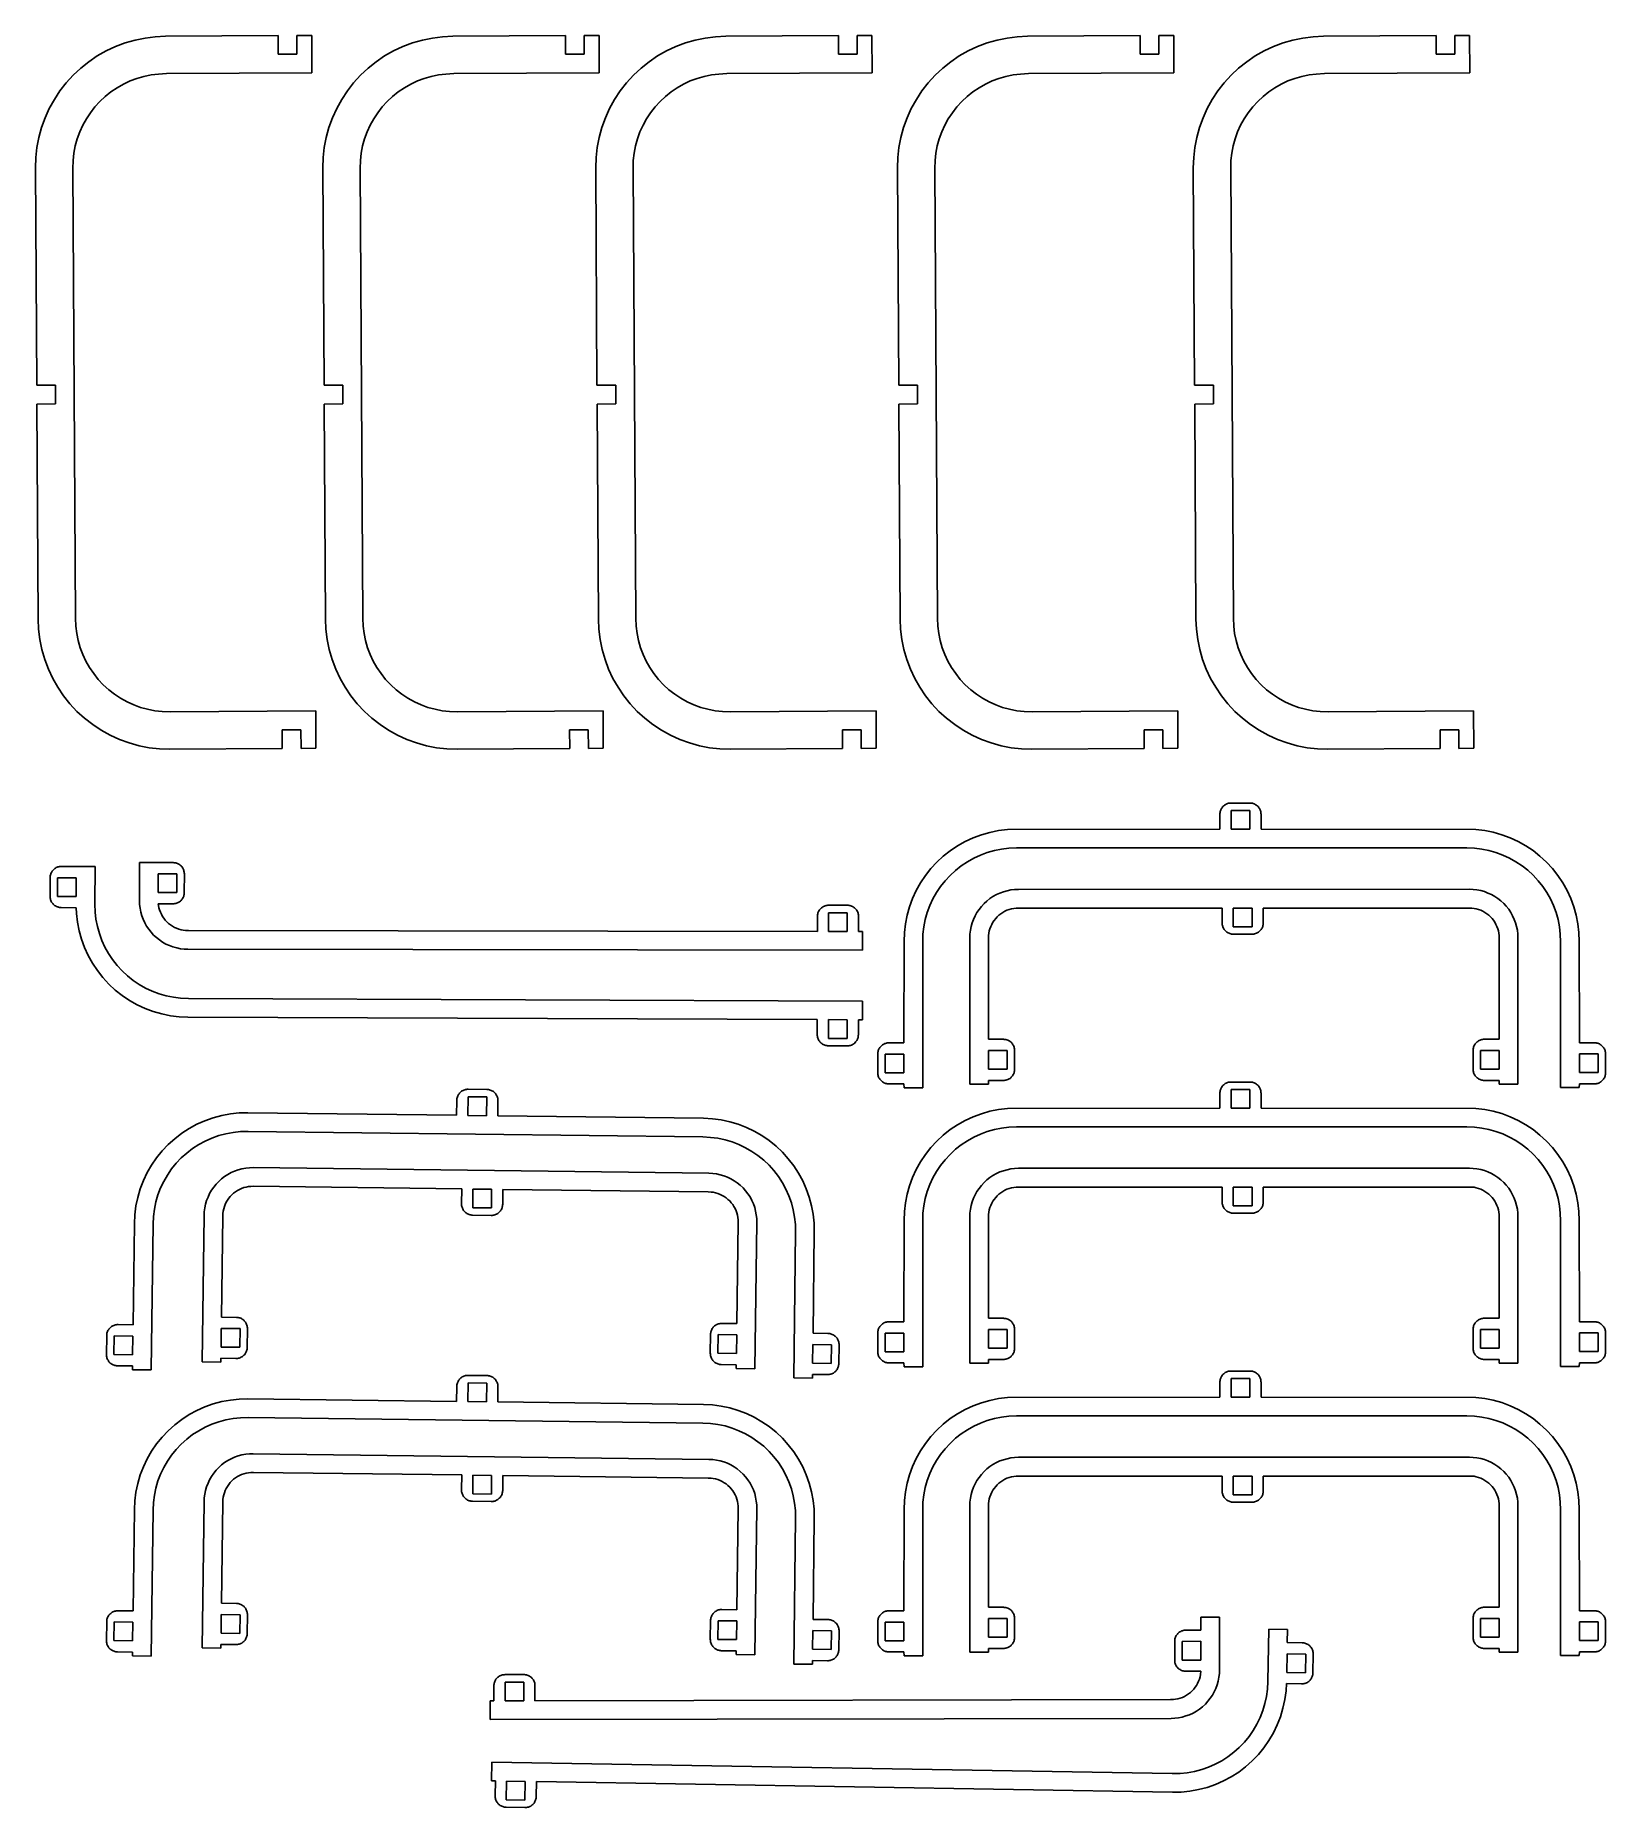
# Model space of a CAD drawing. Header units: millimetres. Extents: x -268 to -58, y 47 to 284.
import ezdxf

# ---------------------------------------------------------------- set-up
doc = ezdxf.new("R2010")
doc.units = ezdxf.units.MM
doc.header["$MEASUREMENT"] = 0
doc.layers.add('Layer 1', color=7, linetype='Continuous')

msp = doc.modelspace()

# ---------------------------------------------------------------- linework, layer by layer
at = {"linetype": 'Continuous'}
msp.add_line((-100.91, 64.96), (-100.86, 67.46), dxfattribs=at)
at = {"layer": 'Layer 1'}
for p, q in [((-258.78, 281.76), (-257.54, 282.34)), ((-257.54, 282.34), (-256.25, 282.83)), ((-256.25, 282.83), (-254.93, 283.21)), ((-254.93, 283.21), (-253.59, 283.48)), ((-253.59, 283.48), (-252.22, 283.65)), ((-252.22, 283.65), (-250.85, 283.71)), ((-250.85, 283.71), (-235.8, 283.8)), ((-235.8, 283.8), (-235.78, 281.31)), ((-233.3, 283.82), (-231.3, 283.83)), ((-233.28, 281.33), (-233.3, 283.82)), ((-231.3, 283.83), (-231.27, 278.83)), ((-220.35, 281.76), (-219.11, 282.34)), ((-219.11, 282.34), (-217.82, 282.83)), ((-217.82, 282.83), (-216.5, 283.21)), ((-216.5, 283.21), (-215.15, 283.48)), ((-215.15, 283.48), (-213.79, 283.65)), ((-213.79, 283.65), (-212.42, 283.71)), ((-212.42, 283.71), (-197.37, 283.8)), ((-197.37, 283.8), (-197.35, 281.31)), ((-194.87, 283.82), (-192.87, 283.83)), ((-194.85, 281.33), (-194.87, 283.82)), ((-192.87, 283.83), (-192.84, 278.83)), ((-183.85, 281.76), (-182.61, 282.34)), ((-182.61, 282.34), (-181.32, 282.83)), ((-181.32, 282.83), (-180, 283.21)), ((-180, 283.21), (-178.66, 283.48)), ((-178.66, 283.48), (-177.29, 283.65)), ((-177.29, 283.65), (-175.92, 283.71)), ((-175.92, 283.71), (-160.87, 283.8)), ((-160.87, 283.8), (-160.85, 281.31)), ((-158.37, 283.82), (-156.37, 283.83)), ((-158.35, 281.33), (-158.37, 283.82)), ((-156.37, 283.83), (-156.34, 278.83)), ((-143.5, 281.76), (-142.26, 282.34)), ((-142.26, 282.34), (-140.97, 282.83)), ((-140.97, 282.83), (-139.65, 283.21)), ((-139.65, 283.21), (-138.31, 283.48)), ((-138.31, 283.48), (-136.94, 283.65)), ((-136.94, 283.65), (-135.57, 283.71)), ((-135.57, 283.71), (-120.52, 283.8)), ((-120.52, 283.8), (-120.5, 281.31)), ((-118.02, 283.82), (-116.02, 283.83)), ((-118, 281.33), (-118.02, 283.82)), ((-116.02, 283.83), (-115.99, 278.83)), ((-103.93, 281.76), (-102.69, 282.34)), ((-102.69, 282.34), (-101.4, 282.83)), ((-101.4, 282.83), (-100.08, 283.21)), ((-100.08, 283.21), (-98.73, 283.48)), ((-98.73, 283.48), (-97.37, 283.65)), ((-97.37, 283.65), (-96, 283.71)), ((-96, 283.71), (-80.94, 283.8)), ((-80.94, 283.8), (-80.93, 281.31)), ((-78.44, 283.82), (-76.45, 283.83)), ((-78.43, 281.33), (-78.44, 283.82)), ((-76.45, 283.83), (-76.42, 278.83)), ((-262.19, 279.46), (-261.12, 280.31)), ((-261.12, 280.31), (-259.98, 281.08)), ((-259.98, 281.08), (-258.78, 281.76)), ((-235.78, 281.31), (-233.28, 281.33)), ((-223.76, 279.46), (-222.69, 280.31)), ((-222.69, 280.31), (-221.55, 281.08)), ((-221.55, 281.08), (-220.35, 281.76)), ((-197.35, 281.31), (-194.85, 281.33)), ((-187.26, 279.46), (-186.19, 280.31)), ((-186.19, 280.31), (-185.05, 281.08)), ((-185.05, 281.08), (-183.85, 281.76)), ((-160.85, 281.31), (-158.35, 281.33)), ((-146.91, 279.46), (-145.84, 280.31)), ((-145.84, 280.31), (-144.7, 281.08)), ((-144.7, 281.08), (-143.5, 281.76)), ((-120.5, 281.31), (-118, 281.33)), ((-107.34, 279.46), (-106.26, 280.31)), ((-106.26, 280.31), (-105.13, 281.08)), ((-105.13, 281.08), (-103.93, 281.76)), ((-80.93, 281.31), (-78.43, 281.33)), ((-264.97, 276.42), (-264.12, 277.5)), ((-264.12, 277.5), (-263.19, 278.52)), ((-263.19, 278.52), (-262.19, 279.46)), ((-256.49, 277.32), (-257.34, 276.83)), ((-255.6, 277.74), (-256.49, 277.32)), ((-254.68, 278.08), (-255.6, 277.74)), ((-253.74, 278.35), (-254.68, 278.08)), ((-252.78, 278.55), (-253.74, 278.35)), ((-251.8, 278.67), (-252.78, 278.55)), ((-250.72, 278.72), (-251.8, 278.67)), ((-231.27, 278.83), (-250.72, 278.72)), ((-226.53, 276.42), (-225.69, 277.5)), ((-225.69, 277.5), (-224.76, 278.52)), ((-224.76, 278.52), (-223.76, 279.46)), ((-218.06, 277.32), (-218.91, 276.83)), ((-217.17, 277.74), (-218.06, 277.32)), ((-216.25, 278.08), (-217.17, 277.74)), ((-215.31, 278.35), (-216.25, 278.08)), ((-214.34, 278.55), (-215.31, 278.35)), ((-213.37, 278.67), (-214.34, 278.55)), ((-212.29, 278.72), (-213.37, 278.67)), ((-192.84, 278.83), (-212.29, 278.72)), ((-190.04, 276.42), (-189.19, 277.5)), ((-189.19, 277.5), (-188.27, 278.52)), ((-188.27, 278.52), (-187.26, 279.46)), ((-181.56, 277.32), (-182.41, 276.83)), ((-180.67, 277.74), (-181.56, 277.32)), ((-179.75, 278.08), (-180.67, 277.74)), ((-178.81, 278.35), (-179.75, 278.08)), ((-177.85, 278.55), (-178.81, 278.35)), ((-176.87, 278.67), (-177.85, 278.55)), ((-175.79, 278.72), (-176.87, 278.67)), ((-156.34, 278.83), (-175.79, 278.72)), ((-149.69, 276.42), (-148.84, 277.5)), ((-148.84, 277.5), (-147.92, 278.52)), ((-147.92, 278.52), (-146.91, 279.46)), ((-141.21, 277.32), (-142.06, 276.83)), ((-140.32, 277.74), (-141.21, 277.32)), ((-139.4, 278.08), (-140.32, 277.74)), ((-138.46, 278.35), (-139.4, 278.08)), ((-137.5, 278.55), (-138.46, 278.35)), ((-136.52, 278.67), (-137.5, 278.55)), ((-135.44, 278.72), (-136.52, 278.67)), ((-115.99, 278.83), (-135.44, 278.72)), ((-110.11, 276.42), (-109.27, 277.5)), ((-109.27, 277.5), (-108.34, 278.52)), ((-108.34, 278.52), (-107.34, 279.46)), ((-101.64, 277.32), (-102.49, 276.83)), ((-100.75, 277.74), (-101.64, 277.32)), ((-99.83, 278.08), (-100.75, 277.74)), ((-98.88, 278.35), (-99.83, 278.08)), ((-97.92, 278.55), (-98.88, 278.35)), ((-96.95, 278.67), (-97.92, 278.55)), ((-95.87, 278.72), (-96.95, 278.67)), ((-76.42, 278.83), (-95.87, 278.72)), ((-266.39, 274.07), (-265.72, 275.27)), ((-265.72, 275.27), (-264.97, 276.42)), ((-259.64, 275), (-260.3, 274.28)), ((-258.92, 275.67), (-259.64, 275)), ((-258.15, 276.28), (-258.92, 275.67)), ((-257.34, 276.83), (-258.15, 276.28)), ((-227.96, 274.07), (-227.29, 275.27)), ((-227.29, 275.27), (-226.53, 276.42)), ((-221.21, 275), (-221.87, 274.28)), ((-220.49, 275.67), (-221.21, 275)), ((-219.72, 276.28), (-220.49, 275.67)), ((-218.91, 276.83), (-219.72, 276.28)), ((-191.46, 274.07), (-190.79, 275.27)), ((-190.79, 275.27), (-190.04, 276.42)), ((-184.71, 275), (-185.37, 274.28)), ((-183.99, 275.67), (-184.71, 275)), ((-183.23, 276.28), (-183.99, 275.67)), ((-182.41, 276.83), (-183.23, 276.28)), ((-151.11, 274.07), (-150.44, 275.27)), ((-150.44, 275.27), (-149.69, 276.42)), ((-144.36, 275), (-145.02, 274.28)), ((-143.64, 275.67), (-144.36, 275)), ((-142.88, 276.28), (-143.64, 275.67)), ((-142.06, 276.83), (-142.88, 276.28)), ((-111.53, 274.07), (-110.87, 275.27)), ((-110.87, 275.27), (-110.11, 276.42)), ((-104.79, 275), (-105.45, 274.28)), ((-104.07, 275.67), (-104.79, 275)), ((-103.3, 276.28), (-104.07, 275.67)), ((-102.49, 276.83), (-103.3, 276.28)), ((-267.42, 271.53), (-266.96, 272.82)), ((-266.96, 272.82), (-266.39, 274.07)), ((-261.44, 272.68), (-261.92, 271.82)), ((-260.9, 273.5), (-261.44, 272.68)), ((-260.3, 274.28), (-260.9, 273.5)), ((-228.99, 271.53), (-228.52, 272.82)), ((-228.52, 272.82), (-227.96, 274.07)), ((-223.01, 272.68), (-223.49, 271.82)), ((-222.47, 273.5), (-223.01, 272.68)), ((-221.87, 274.28), (-222.47, 273.5)), ((-192.49, 271.53), (-192.03, 272.82)), ((-192.03, 272.82), (-191.46, 274.07)), ((-186.52, 272.68), (-186.99, 271.82)), ((-185.97, 273.5), (-186.52, 272.68)), ((-185.37, 274.28), (-185.97, 273.5)), ((-152.14, 271.53), (-151.68, 272.82)), ((-151.68, 272.82), (-151.11, 274.07)), ((-146.17, 272.68), (-146.64, 271.82)), ((-145.62, 273.5), (-146.17, 272.68)), ((-145.02, 274.28), (-145.62, 273.5)), ((-112.57, 271.53), (-112.1, 272.82)), ((-112.1, 272.82), (-111.53, 274.07)), ((-106.59, 272.68), (-107.07, 271.82)), ((-106.05, 273.5), (-106.59, 272.68)), ((-105.45, 274.28), (-106.05, 273.5)), ((-268.05, 268.85), (-267.79, 270.2)), ((-267.79, 270.2), (-267.42, 271.53)), ((-262.32, 270.93), (-262.66, 270.01)), ((-261.92, 271.82), (-262.32, 270.93)), ((-229.62, 268.85), (-229.36, 270.2)), ((-229.36, 270.2), (-228.99, 271.53)), ((-223.89, 270.93), (-224.23, 270.01)), ((-223.49, 271.82), (-223.89, 270.93)), ((-193.12, 268.85), (-192.86, 270.2)), ((-192.86, 270.2), (-192.49, 271.53)), ((-187.4, 270.93), (-187.73, 270.01)), ((-186.99, 271.82), (-187.4, 270.93)), ((-152.77, 268.85), (-152.51, 270.2)), ((-152.51, 270.2), (-152.14, 271.53)), ((-147.05, 270.93), (-147.38, 270.01)), ((-146.64, 271.82), (-147.05, 270.93)), ((-113.2, 268.85), (-112.94, 270.2)), ((-112.94, 270.2), (-112.57, 271.53)), ((-107.47, 270.93), (-107.81, 270.01)), ((-107.07, 271.82), (-107.47, 270.93)), ((-268.2, 267.49), (-268.05, 268.85)), ((-263.11, 268.1), (-263.22, 267.12)), ((-262.92, 269.06), (-263.11, 268.1)), ((-262.66, 270.01), (-262.92, 269.06)), ((-229.77, 267.49), (-229.62, 268.85)), ((-224.67, 268.1), (-224.78, 267.12)), ((-224.49, 269.06), (-224.67, 268.1)), ((-224.23, 270.01), (-224.49, 269.06)), ((-193.27, 267.49), (-193.12, 268.85)), ((-188.18, 268.1), (-188.29, 267.12)), ((-187.99, 269.06), (-188.18, 268.1)), ((-187.73, 270.01), (-187.99, 269.06)), ((-152.92, 267.49), (-152.77, 268.85)), ((-147.83, 268.1), (-147.94, 267.12)), ((-147.64, 269.06), (-147.83, 268.1)), ((-147.38, 270.01), (-147.64, 269.06)), ((-113.35, 267.49), (-113.2, 268.85)), ((-108.25, 268.1), (-108.36, 267.12)), ((-108.07, 269.06), (-108.25, 268.1)), ((-107.81, 270.01), (-108.07, 269.06)), ((-268.25, 266.11), (-268.2, 267.49)), ((-268.08, 237.06), (-268.25, 266.11)), ((-263.22, 267.12), (-263.25, 266.04)), ((-263.25, 266.04), (-262.89, 205.93)), ((-229.82, 266.11), (-229.77, 267.49)), ((-229.64, 237.06), (-229.82, 266.11)), ((-224.78, 267.12), (-224.82, 266.04)), ((-224.82, 266.04), (-224.46, 205.93)), ((-193.32, 266.11), (-193.27, 267.49)), ((-193.15, 237.06), (-193.32, 266.11)), ((-188.29, 267.12), (-188.32, 266.04)), ((-188.32, 266.04), (-187.96, 205.93)), ((-152.97, 266.11), (-152.92, 267.49)), ((-152.8, 237.06), (-152.97, 266.11)), ((-147.94, 267.12), (-147.97, 266.04)), ((-147.97, 266.04), (-147.61, 205.93)), ((-113.4, 266.11), (-113.35, 267.49)), ((-113.22, 237.06), (-113.4, 266.11)), ((-108.36, 267.12), (-108.4, 266.04)), ((-108.4, 266.04), (-108.04, 205.93)), ((-265.58, 237.07), (-268.08, 237.06)), ((-265.56, 234.57), (-265.58, 237.07)), ((-227.14, 237.07), (-229.64, 237.06)), ((-227.13, 234.57), (-227.14, 237.07)), ((-190.65, 237.07), (-193.15, 237.06)), ((-190.63, 234.57), (-190.65, 237.07)), ((-150.3, 237.07), (-152.8, 237.06)), ((-150.28, 234.57), (-150.3, 237.07)), ((-110.72, 237.07), (-113.22, 237.06)), ((-110.71, 234.57), (-110.72, 237.07)), ((-268.06, 234.55), (-265.56, 234.57)), ((-267.89, 205.8), (-268.06, 234.55)), ((-229.63, 234.55), (-227.13, 234.57)), ((-229.46, 205.8), (-229.63, 234.55)), ((-193.13, 234.55), (-190.63, 234.57)), ((-192.96, 205.8), (-193.13, 234.55)), ((-152.78, 234.55), (-150.28, 234.57)), ((-152.61, 205.8), (-152.78, 234.55)), ((-113.21, 234.55), (-110.71, 234.57)), ((-113.04, 205.8), (-113.21, 234.55)), ((-267.83, 204.43), (-267.89, 205.8)), ((-267.66, 203.06), (-267.83, 204.43)), ((-262.89, 205.93), (-262.84, 204.85)), ((-262.84, 204.85), (-262.72, 203.88)), ((-262.72, 203.88), (-262.53, 202.91)), ((-229.39, 204.43), (-229.46, 205.8)), ((-229.23, 203.06), (-229.39, 204.43)), ((-224.46, 205.93), (-224.41, 204.85)), ((-224.41, 204.85), (-224.29, 203.88)), ((-224.29, 203.88), (-224.09, 202.91)), ((-192.9, 204.43), (-192.96, 205.8)), ((-192.73, 203.06), (-192.9, 204.43)), ((-187.96, 205.93), (-187.92, 204.85)), ((-187.92, 204.85), (-187.79, 203.88)), ((-187.79, 203.88), (-187.6, 202.91)), ((-152.55, 204.43), (-152.61, 205.8)), ((-152.38, 203.06), (-152.55, 204.43)), ((-147.61, 205.93), (-147.57, 204.85)), ((-147.57, 204.85), (-147.44, 203.88)), ((-147.44, 203.88), (-147.25, 202.91)), ((-112.97, 204.43), (-113.04, 205.8)), ((-112.8, 203.06), (-112.97, 204.43)), ((-108.04, 205.93), (-107.99, 204.85)), ((-107.99, 204.85), (-107.87, 203.88)), ((-107.87, 203.88), (-107.67, 202.91)), ((-267.38, 201.72), (-267.66, 203.06)), ((-267, 200.4), (-267.38, 201.72)), ((-262.53, 202.91), (-262.25, 201.97)), ((-262.25, 201.97), (-261.91, 201.05)), ((-228.95, 201.72), (-229.23, 203.06)), ((-228.57, 200.4), (-228.95, 201.72)), ((-224.09, 202.91), (-223.82, 201.97)), ((-223.82, 201.97), (-223.48, 201.05)), ((-192.45, 201.72), (-192.73, 203.06)), ((-192.07, 200.4), (-192.45, 201.72)), ((-187.6, 202.91), (-187.33, 201.97)), ((-187.33, 201.97), (-186.98, 201.05)), ((-152.1, 201.72), (-152.38, 203.06)), ((-151.72, 200.4), (-152.1, 201.72)), ((-147.25, 202.91), (-146.98, 201.97)), ((-146.98, 201.97), (-146.63, 201.05)), ((-112.53, 201.72), (-112.8, 203.06)), ((-112.15, 200.4), (-112.53, 201.72)), ((-107.67, 202.91), (-107.4, 201.97)), ((-107.4, 201.97), (-107.06, 201.05)), ((-266.52, 199.11), (-267, 200.4)), ((-265.94, 197.87), (-266.52, 199.11)), ((-261.91, 201.05), (-261.49, 200.16)), ((-261.49, 200.16), (-261.01, 199.31)), ((-261.01, 199.31), (-260.46, 198.5)), ((-228.09, 199.11), (-228.57, 200.4)), ((-227.5, 197.87), (-228.09, 199.11)), ((-223.48, 201.05), (-223.06, 200.16)), ((-223.06, 200.16), (-222.58, 199.31)), ((-222.58, 199.31), (-222.03, 198.5)), ((-191.59, 199.11), (-192.07, 200.4)), ((-191.01, 197.87), (-191.59, 199.11)), ((-186.98, 201.05), (-186.56, 200.16)), ((-186.56, 200.16), (-186.08, 199.31)), ((-186.08, 199.31), (-185.53, 198.5)), ((-151.24, 199.11), (-151.72, 200.4)), ((-150.66, 197.87), (-151.24, 199.11)), ((-146.63, 201.05), (-146.21, 200.16)), ((-146.21, 200.16), (-145.73, 199.31)), ((-145.73, 199.31), (-145.18, 198.5)), ((-111.66, 199.11), (-112.15, 200.4)), ((-111.08, 197.87), (-111.66, 199.11)), ((-107.06, 201.05), (-106.64, 200.16)), ((-106.64, 200.16), (-106.16, 199.31)), ((-106.16, 199.31), (-105.61, 198.5)), ((-265.26, 196.67), (-265.94, 197.87)), ((-264.49, 195.53), (-265.26, 196.67)), ((-260.46, 198.5), (-259.85, 197.73)), ((-259.85, 197.73), (-259.18, 197.01)), ((-259.18, 197.01), (-258.45, 196.35)), ((-226.83, 196.67), (-227.5, 197.87)), ((-226.06, 195.53), (-226.83, 196.67)), ((-222.03, 198.5), (-221.42, 197.73)), ((-221.42, 197.73), (-220.74, 197.01)), ((-220.74, 197.01), (-220.02, 196.35)), ((-190.33, 196.67), (-191.01, 197.87)), ((-189.56, 195.53), (-190.33, 196.67)), ((-185.53, 198.5), (-184.92, 197.73)), ((-184.92, 197.73), (-184.25, 197.01)), ((-184.25, 197.01), (-183.52, 196.35)), ((-149.98, 196.67), (-150.66, 197.87)), ((-149.21, 195.53), (-149.98, 196.67)), ((-145.18, 198.5), (-144.57, 197.73)), ((-144.57, 197.73), (-143.9, 197.01)), ((-143.9, 197.01), (-143.17, 196.35)), ((-110.4, 196.67), (-111.08, 197.87)), ((-109.63, 195.53), (-110.4, 196.67)), ((-105.61, 198.5), (-104.99, 197.73)), ((-104.99, 197.73), (-104.32, 197.01)), ((-104.32, 197.01), (-103.6, 196.35)), ((-263.63, 194.46), (-264.49, 195.53)), ((-262.69, 193.46), (-263.63, 194.46)), ((-258.45, 196.35), (-257.68, 195.75)), ((-257.68, 195.75), (-256.86, 195.21)), ((-256.86, 195.21), (-256, 194.73)), ((-256, 194.73), (-255.11, 194.33)), ((-255.11, 194.33), (-254.18, 193.99)), ((-225.2, 194.46), (-226.06, 195.53)), ((-224.26, 193.46), (-225.2, 194.46)), ((-220.02, 196.35), (-219.25, 195.75)), ((-219.25, 195.75), (-218.43, 195.21)), ((-218.43, 195.21), (-217.57, 194.73)), ((-217.57, 194.73), (-216.67, 194.33)), ((-216.67, 194.33), (-215.75, 193.99)), ((-188.7, 194.46), (-189.56, 195.53)), ((-187.76, 193.46), (-188.7, 194.46)), ((-183.52, 196.35), (-182.75, 195.75)), ((-182.75, 195.75), (-181.93, 195.21)), ((-181.93, 195.21), (-181.07, 194.73)), ((-181.07, 194.73), (-180.18, 194.33)), ((-180.18, 194.33), (-179.25, 193.99)), ((-148.35, 194.46), (-149.21, 195.53)), ((-147.41, 193.46), (-148.35, 194.46)), ((-143.17, 196.35), (-142.4, 195.75)), ((-142.4, 195.75), (-141.58, 195.21)), ((-141.58, 195.21), (-140.72, 194.73)), ((-140.72, 194.73), (-139.83, 194.33)), ((-139.83, 194.33), (-138.9, 193.99)), ((-108.78, 194.46), (-109.63, 195.53)), ((-107.84, 193.46), (-108.78, 194.46)), ((-103.6, 196.35), (-102.82, 195.75)), ((-102.82, 195.75), (-102.01, 195.21)), ((-102.01, 195.21), (-101.15, 194.73)), ((-101.15, 194.73), (-100.25, 194.33)), ((-100.25, 194.33), (-99.33, 193.99)), ((-261.68, 192.53), (-262.69, 193.46)), ((-260.59, 191.68), (-261.68, 192.53)), ((-254.18, 193.99), (-253.24, 193.73)), ((-253.24, 193.73), (-252.27, 193.54)), ((-252.27, 193.54), (-251.3, 193.44)), ((-251.3, 193.44), (-250.22, 193.4)), ((-250.22, 193.4), (-230.76, 193.52)), ((-230.76, 193.52), (-230.73, 188.52)), ((-223.25, 192.53), (-224.26, 193.46)), ((-222.16, 191.68), (-223.25, 192.53)), ((-215.75, 193.99), (-214.8, 193.73)), ((-214.8, 193.73), (-213.84, 193.54)), ((-213.84, 193.54), (-212.87, 193.44)), ((-212.87, 193.44), (-211.79, 193.4)), ((-211.79, 193.4), (-192.33, 193.52)), ((-192.33, 193.52), (-192.3, 188.52)), ((-186.75, 192.53), (-187.76, 193.46)), ((-185.66, 191.68), (-186.75, 192.53)), ((-179.25, 193.99), (-178.31, 193.73)), ((-178.31, 193.73), (-177.34, 193.54)), ((-177.34, 193.54), (-176.37, 193.44)), ((-176.37, 193.44), (-175.29, 193.4)), ((-175.29, 193.4), (-155.83, 193.52)), ((-155.83, 193.52), (-155.81, 188.52)), ((-146.4, 192.53), (-147.41, 193.46)), ((-145.31, 191.68), (-146.4, 192.53)), ((-138.9, 193.99), (-137.96, 193.73)), ((-137.96, 193.73), (-136.99, 193.54)), ((-136.99, 193.54), (-136.02, 193.44)), ((-136.02, 193.44), (-134.94, 193.4)), ((-134.94, 193.4), (-115.48, 193.52)), ((-115.48, 193.52), (-115.46, 188.52)), ((-106.82, 192.53), (-107.84, 193.46)), ((-105.74, 191.68), (-106.82, 192.53)), ((-99.33, 193.99), (-98.38, 193.73)), ((-98.38, 193.73), (-97.42, 193.54)), ((-97.42, 193.54), (-96.44, 193.44)), ((-96.44, 193.44), (-95.37, 193.4)), ((-95.37, 193.4), (-75.91, 193.52)), ((-75.91, 193.52), (-75.88, 188.52)), ((-259.45, 190.93), (-260.59, 191.68)), ((-258.24, 190.26), (-259.45, 190.93)), ((-256.99, 189.7), (-258.24, 190.26)), ((-255.7, 189.23), (-256.99, 189.7)), ((-232.75, 190.99), (-235.25, 190.98)), ((-235.25, 190.98), (-235.23, 188.49)), ((-232.73, 188.5), (-232.75, 190.99)), ((-221.01, 190.93), (-222.16, 191.68)), ((-219.81, 190.26), (-221.01, 190.93)), ((-218.56, 189.7), (-219.81, 190.26)), ((-217.27, 189.23), (-218.56, 189.7)), ((-194.32, 190.99), (-196.82, 190.98)), ((-196.82, 190.98), (-196.8, 188.49)), ((-194.3, 188.5), (-194.32, 190.99)), ((-184.52, 190.93), (-185.66, 191.68)), ((-183.31, 190.26), (-184.52, 190.93)), ((-182.06, 189.7), (-183.31, 190.26)), ((-180.77, 189.23), (-182.06, 189.7)), ((-157.82, 190.99), (-160.32, 190.98)), ((-160.32, 190.98), (-160.31, 188.49)), ((-157.81, 188.5), (-157.82, 190.99)), ((-144.17, 190.93), (-145.31, 191.68)), ((-142.96, 190.26), (-144.17, 190.93)), ((-141.71, 189.7), (-142.96, 190.26)), ((-140.42, 189.23), (-141.71, 189.7)), ((-117.47, 190.99), (-119.97, 190.98)), ((-119.97, 190.98), (-119.96, 188.49)), ((-117.46, 188.5), (-117.47, 190.99)), ((-104.59, 190.93), (-105.74, 191.68)), ((-103.39, 190.26), (-104.59, 190.93)), ((-102.14, 189.7), (-103.39, 190.26)), ((-100.85, 189.23), (-102.14, 189.7)), ((-77.9, 190.99), (-80.4, 190.98)), ((-80.4, 190.98), (-80.38, 188.49)), ((-77.88, 188.5), (-77.9, 190.99)), ((-254.38, 188.86), (-255.7, 189.23)), ((-253.03, 188.6), (-254.38, 188.86)), ((-251.66, 188.45), (-253.03, 188.6)), ((-250.29, 188.4), (-251.66, 188.45)), ((-235.23, 188.49), (-250.29, 188.4)), ((-230.73, 188.52), (-232.73, 188.5)), ((-215.94, 188.86), (-217.27, 189.23)), ((-214.59, 188.6), (-215.94, 188.86)), ((-213.23, 188.45), (-214.59, 188.6)), ((-211.86, 188.4), (-213.23, 188.45)), ((-196.8, 188.49), (-211.86, 188.4)), ((-192.3, 188.52), (-194.3, 188.5)), ((-179.45, 188.86), (-180.77, 189.23)), ((-178.1, 188.6), (-179.45, 188.86)), ((-176.73, 188.45), (-178.1, 188.6)), ((-175.36, 188.4), (-176.73, 188.45)), ((-160.31, 188.49), (-175.36, 188.4)), ((-155.81, 188.52), (-157.81, 188.5)), ((-139.1, 188.86), (-140.42, 189.23)), ((-137.75, 188.6), (-139.1, 188.86)), ((-136.38, 188.45), (-137.75, 188.6)), ((-135.01, 188.4), (-136.38, 188.45)), ((-119.96, 188.49), (-135.01, 188.4)), ((-115.46, 188.52), (-117.46, 188.5)), ((-99.52, 188.86), (-100.85, 189.23)), ((-98.17, 188.6), (-99.52, 188.86)), ((-96.81, 188.45), (-98.17, 188.6)), ((-95.43, 188.4), (-96.81, 188.45)), ((-80.38, 188.49), (-95.43, 188.4)), ((-75.88, 188.52), (-77.88, 188.5)), ((-109.8, 180.05), (-109.77, 180.16)), ((-109.77, 180.16), (-109.73, 180.27)), ((-109.73, 180.27), (-109.68, 180.38)), ((-109.68, 180.38), (-109.62, 180.48)), ((-109.62, 180.48), (-109.56, 180.58)), ((-109.56, 180.58), (-109.48, 180.67)), ((-109.48, 180.67), (-109.4, 180.76)), ((-109.4, 180.76), (-109.32, 180.84)), ((-109.32, 180.84), (-109.23, 180.91)), ((-109.23, 180.91), (-109.13, 180.98)), ((-109.13, 180.98), (-109.02, 181.03)), ((-109.02, 181.03), (-108.92, 181.08)), ((-108.92, 181.08), (-108.81, 181.12)), ((-108.81, 181.12), (-108.69, 181.16)), ((-108.69, 181.16), (-108.58, 181.18)), ((-108.58, 181.18), (-108.46, 181.19)), ((-108.46, 181.19), (-108.34, 181.2)), ((-108.34, 181.2), (-105.84, 181.2)), ((-105.84, 180.2), (-108.34, 180.2)), ((-108.34, 180.2), (-108.34, 177.7)), ((-105.84, 181.2), (-105.73, 181.19)), ((-105.84, 177.7), (-105.84, 180.2)), ((-105.73, 181.19), (-105.61, 181.18)), ((-105.61, 181.18), (-105.49, 181.16)), ((-105.49, 181.16), (-105.38, 181.12)), ((-105.38, 181.12), (-105.27, 181.08)), ((-105.27, 181.08), (-105.16, 181.03)), ((-105.16, 181.03), (-105.06, 180.98)), ((-105.06, 180.98), (-104.96, 180.91)), ((-104.96, 180.91), (-104.87, 180.84)), ((-104.87, 180.84), (-104.78, 180.76)), ((-104.78, 180.76), (-104.7, 180.67)), ((-104.7, 180.67), (-104.63, 180.58)), ((-104.63, 180.58), (-104.56, 180.48)), ((-104.56, 180.48), (-104.51, 180.38)), ((-104.51, 180.38), (-104.46, 180.27)), ((-104.46, 180.27), (-104.42, 180.16)), ((-104.42, 180.16), (-104.38, 180.05)), ((-109.84, 179.81), (-109.82, 179.93)), ((-109.84, 179.7), (-109.84, 179.81)), ((-109.84, 177.7), (-109.84, 179.7)), ((-109.82, 179.93), (-109.8, 180.05)), ((-104.38, 180.05), (-104.36, 179.93)), ((-104.36, 179.93), (-104.35, 179.82)), ((-104.35, 179.82), (-104.34, 179.7)), ((-104.34, 179.7), (-104.34, 177.7)), ((-145.9, 174.83), (-144.92, 175.48)), ((-144.92, 175.48), (-143.9, 176.06)), ((-143.9, 176.06), (-142.83, 176.55)), ((-142.83, 176.55), (-141.72, 176.96)), ((-141.72, 176.96), (-140.59, 177.28)), ((-140.59, 177.28), (-139.43, 177.51)), ((-139.43, 177.51), (-138.26, 177.65)), ((-138.26, 177.65), (-109.84, 177.7)), ((-108.34, 177.7), (-105.84, 177.7)), ((-104.34, 177.7), (-75.6, 177.66)), ((-75.6, 177.66), (-74.43, 177.52)), ((-74.43, 177.52), (-73.28, 177.29)), ((-73.28, 177.29), (-72.14, 176.97)), ((-72.14, 176.97), (-71.04, 176.56)), ((-71.04, 176.56), (-69.97, 176.07)), ((-69.97, 176.07), (-68.94, 175.49)), ((-68.94, 175.49), (-67.96, 174.84)), ((-254.34, 168.15), (-254.33, 173.24)), ((-254.33, 173.24), (-251.83, 173.23)), ((-251.83, 173.23), (-249.83, 173.23)), ((-249.83, 173.23), (-249.71, 173.22)), ((-249.71, 173.22), (-249.6, 173.21)), ((-249.6, 173.21), (-249.48, 173.19)), ((-249.48, 173.19), (-249.37, 173.16)), ((-249.37, 173.16), (-249.26, 173.11)), ((-249.26, 173.11), (-249.15, 173.07)), ((-249.15, 173.07), (-249.05, 173.01)), ((-249.05, 173.01), (-248.95, 172.94)), ((-148.49, 172.44), (-147.69, 173.3)), ((-147.69, 173.3), (-146.83, 174.1)), ((-146.83, 174.1), (-145.9, 174.83)), ((-143.62, 173.35), (-144.43, 172.81)), ((-142.76, 173.83), (-143.62, 173.35)), ((-141.87, 174.24), (-142.76, 173.83)), ((-140.95, 174.58), (-141.87, 174.24)), ((-140, 174.85), (-140.95, 174.58)), ((-139.04, 175.04), (-140, 174.85)), ((-138.07, 175.15), (-139.04, 175.04)), ((-137.04, 175.19), (-138.07, 175.15)), ((-76.82, 175.2), (-137.04, 175.19)), ((-75.8, 175.16), (-76.82, 175.2)), ((-74.82, 175.05), (-75.8, 175.16)), ((-73.86, 174.86), (-74.82, 175.05)), ((-72.92, 174.59), (-73.86, 174.86)), ((-71.99, 174.25), (-72.92, 174.59)), ((-71.1, 173.84), (-71.99, 174.25)), ((-70.25, 173.36), (-71.1, 173.84)), ((-69.43, 172.81), (-70.25, 173.36)), ((-67.96, 174.84), (-67.04, 174.11)), ((-67.04, 174.11), (-66.17, 173.31)), ((-66.17, 173.31), (-65.37, 172.44)), ((-266.29, 168.73), (-266.28, 171.23)), ((-266.28, 171.34), (-266.26, 171.46)), ((-266.28, 171.23), (-266.28, 171.34)), ((-266.26, 171.46), (-266.24, 171.58)), ((-266.24, 171.58), (-266.21, 171.69)), ((-266.21, 171.69), (-266.17, 171.8)), ((-266.17, 171.8), (-266.12, 171.91)), ((-266.12, 171.91), (-266.06, 172.01)), ((-266.06, 172.01), (-265.99, 172.11)), ((-265.99, 172.11), (-265.92, 172.2)), ((-265.92, 172.2), (-265.84, 172.29)), ((-265.84, 172.29), (-265.75, 172.37)), ((-265.75, 172.37), (-265.66, 172.44)), ((-265.66, 172.44), (-265.56, 172.5)), ((-265.56, 172.5), (-265.46, 172.56)), ((-265.46, 172.56), (-265.35, 172.61)), ((-265.35, 172.61), (-265.24, 172.65)), ((-265.28, 171.22), (-265.29, 168.72)), ((-262.78, 171.21), (-265.28, 171.22)), ((-265.24, 172.65), (-265.13, 172.68)), ((-265.13, 172.68), (-265.01, 172.7)), ((-265.01, 172.7), (-264.9, 172.72)), ((-264.9, 172.72), (-264.78, 172.72)), ((-264.78, 172.72), (-262.78, 172.71)), ((-262.79, 168.71), (-262.78, 171.21)), ((-262.78, 172.71), (-260.28, 172.7)), ((-260.28, 172.7), (-260.3, 167.66)), ((-251.83, 171.73), (-251.84, 169.23)), ((-249.33, 171.73), (-251.83, 171.73)), ((-249.34, 169.23), (-249.33, 171.73)), ((-248.95, 172.94), (-248.86, 172.87)), ((-248.86, 172.87), (-248.77, 172.79)), ((-248.77, 172.79), (-248.69, 172.7)), ((-248.69, 172.7), (-248.62, 172.61)), ((-248.62, 172.61), (-248.55, 172.51)), ((-248.55, 172.51), (-248.5, 172.41)), ((-248.5, 172.41), (-248.45, 172.3)), ((-248.45, 172.3), (-248.41, 172.19)), ((-248.41, 172.19), (-248.38, 172.08)), ((-248.38, 172.08), (-248.35, 171.96)), ((-248.35, 171.96), (-248.34, 171.85)), ((-248.34, 171.85), (-248.33, 171.73)), ((-248.33, 171.73), (-248.34, 169.23)), ((-149.88, 170.53), (-149.22, 171.51)), ((-149.22, 171.51), (-148.49, 172.44)), ((-146.59, 170.81), (-147.2, 170.04)), ((-145.92, 171.53), (-146.59, 170.81)), ((-145.2, 172.2), (-145.92, 171.53)), ((-144.43, 172.81), (-145.2, 172.2)), ((-68.66, 172.21), (-69.43, 172.81)), ((-67.94, 171.54), (-68.66, 172.21)), ((-67.27, 170.82), (-67.94, 171.54)), ((-66.67, 170.05), (-67.27, 170.82)), ((-65.37, 172.44), (-64.64, 171.52)), ((-64.64, 171.52), (-63.99, 170.54)), ((-266.29, 168.61), (-266.29, 168.73)), ((-266.28, 168.49), (-266.29, 168.61)), ((-266.25, 168.38), (-266.28, 168.49)), ((-266.22, 168.26), (-266.25, 168.38)), ((-266.18, 168.15), (-266.22, 168.26)), ((-265.29, 168.72), (-262.79, 168.71)), ((-251.84, 169.23), (-249.34, 169.23)), ((-248.7, 168.25), (-248.78, 168.17)), ((-248.63, 168.35), (-248.7, 168.25)), ((-248.56, 168.44), (-248.63, 168.35)), ((-248.5, 168.55), (-248.56, 168.44)), ((-248.45, 168.65), (-248.5, 168.55)), ((-248.41, 168.76), (-248.45, 168.65)), ((-248.38, 168.88), (-248.41, 168.76)), ((-248.36, 168.99), (-248.38, 168.88)), ((-248.34, 169.11), (-248.36, 168.99)), ((-248.34, 169.23), (-248.34, 169.11)), ((-151.35, 167.33), (-150.94, 168.43)), ((-150.94, 168.43), (-150.45, 169.5)), ((-150.45, 169.5), (-149.88, 170.53)), ((-148.22, 168.37), (-148.63, 167.48)), ((-147.74, 169.23), (-148.22, 168.37)), ((-147.2, 170.04), (-147.74, 169.23)), ((-141.01, 168.1), (-140.61, 168.42)), ((-140.61, 168.42), (-140.19, 168.7)), ((-140.19, 168.7), (-139.74, 168.95)), ((-139.74, 168.95), (-139.28, 169.17)), ((-139.28, 169.17), (-138.8, 169.34)), ((-138.8, 169.34), (-138.31, 169.48)), ((-138.31, 169.48), (-137.81, 169.58)), ((-137.81, 169.58), (-137.3, 169.64)), ((-137.3, 169.64), (-136.79, 169.66)), ((-136.79, 169.66), (-76.48, 169.67)), ((-76.48, 169.67), (-75.97, 169.65)), ((-75.97, 169.65), (-75.46, 169.59)), ((-75.46, 169.59), (-74.96, 169.49)), ((-74.96, 169.49), (-74.47, 169.35)), ((-74.47, 169.35), (-73.99, 169.17)), ((-73.99, 169.17), (-73.53, 168.96)), ((-73.53, 168.96), (-73.08, 168.71)), ((-73.08, 168.71), (-72.66, 168.43)), ((-72.66, 168.43), (-72.26, 168.11)), ((-66.12, 169.23), (-66.67, 170.05)), ((-65.64, 168.38), (-66.12, 169.23)), ((-65.23, 167.49), (-65.64, 168.38)), ((-63.99, 170.54), (-63.41, 169.51)), ((-63.41, 169.51), (-62.92, 168.44)), ((-62.92, 168.44), (-62.51, 167.34)), ((-266.13, 168.05), (-266.18, 168.15)), ((-266.08, 167.94), (-266.13, 168.05)), ((-266.01, 167.84), (-266.08, 167.94)), ((-265.94, 167.75), (-266.01, 167.84)), ((-265.86, 167.66), (-265.94, 167.75)), ((-265.77, 167.58), (-265.86, 167.66)), ((-265.68, 167.51), (-265.77, 167.58)), ((-265.58, 167.45), (-265.68, 167.51)), ((-265.48, 167.39), (-265.58, 167.45)), ((-265.37, 167.34), (-265.48, 167.39)), ((-265.26, 167.3), (-265.37, 167.34)), ((-265.15, 167.26), (-265.26, 167.3)), ((-265.03, 167.24), (-265.15, 167.26)), ((-264.92, 167.23), (-265.03, 167.24)), ((-264.8, 167.22), (-264.92, 167.23)), ((-262.8, 167.21), (-264.8, 167.22)), ((-262.76, 166.45), (-262.8, 167.21)), ((-262.62, 165.28), (-262.76, 166.45)), ((-260.3, 167.66), (-260.26, 166.63)), ((-260.26, 166.63), (-260.15, 165.66)), ((-254.32, 167.64), (-254.34, 168.15)), ((-254.26, 167.13), (-254.32, 167.64)), ((-254.16, 166.63), (-254.26, 167.13)), ((-254.02, 166.14), (-254.16, 166.63)), ((-253.85, 165.66), (-254.02, 166.14)), ((-249.84, 167.73), (-251.84, 167.73)), ((-251.84, 167.73), (-251.79, 167.52)), ((-251.79, 167.52), (-251.73, 167.21)), ((-251.73, 167.21), (-251.64, 166.91)), ((-251.64, 166.91), (-251.54, 166.61)), ((-251.54, 166.61), (-251.4, 166.33)), ((-251.4, 166.33), (-251.25, 166.05)), ((-251.25, 166.05), (-251.08, 165.79)), ((-249.72, 167.73), (-249.84, 167.73)), ((-249.6, 167.75), (-249.72, 167.73)), ((-249.49, 167.77), (-249.6, 167.75)), ((-249.38, 167.8), (-249.49, 167.77)), ((-249.27, 167.84), (-249.38, 167.8)), ((-249.16, 167.89), (-249.27, 167.84)), ((-249.06, 167.95), (-249.16, 167.89)), ((-248.96, 168.01), (-249.06, 167.95)), ((-248.86, 168.09), (-248.96, 168.01)), ((-248.78, 168.17), (-248.86, 168.09)), ((-163.67, 166.16), (-163.65, 166.27)), ((-163.67, 166.04), (-163.67, 166.16)), ((-163.67, 164.04), (-163.67, 166.04)), ((-163.65, 166.27), (-163.63, 166.39)), ((-163.63, 166.39), (-163.6, 166.5)), ((-163.6, 166.5), (-163.56, 166.61)), ((-163.56, 166.61), (-163.51, 166.72)), ((-163.51, 166.72), (-163.45, 166.82)), ((-163.45, 166.82), (-163.38, 166.92)), ((-163.38, 166.92), (-163.31, 167.01)), ((-163.31, 167.01), (-163.23, 167.1)), ((-163.23, 167.1), (-163.14, 167.18)), ((-163.14, 167.18), (-163.05, 167.25)), ((-163.05, 167.25), (-162.95, 167.32)), ((-162.95, 167.32), (-162.85, 167.37)), ((-162.85, 167.37), (-162.74, 167.42)), ((-162.74, 167.42), (-162.63, 167.46)), ((-162.63, 167.46), (-162.52, 167.49)), ((-162.52, 167.49), (-162.4, 167.52)), ((-162.4, 167.52), (-162.29, 167.53)), ((-162.29, 167.53), (-162.17, 167.54)), ((-162.17, 167.54), (-159.67, 167.53)), ((-159.67, 166.53), (-162.17, 166.54)), ((-162.17, 166.54), (-162.17, 164.04)), ((-159.67, 167.53), (-159.55, 167.53)), ((-159.67, 164.03), (-159.67, 166.53)), ((-159.55, 167.53), (-159.43, 167.51)), ((-159.43, 167.51), (-159.32, 167.49)), ((-159.32, 167.49), (-159.21, 167.46)), ((-159.21, 167.46), (-159.1, 167.42)), ((-159.1, 167.42), (-158.99, 167.37)), ((-158.99, 167.37), (-158.89, 167.31)), ((-158.89, 167.31), (-158.79, 167.25)), ((-158.79, 167.25), (-158.7, 167.17)), ((-158.7, 167.17), (-158.61, 167.09)), ((-158.61, 167.09), (-158.53, 167.01)), ((-158.53, 167.01), (-158.46, 166.91)), ((-158.46, 166.91), (-158.39, 166.82)), ((-158.39, 166.82), (-158.33, 166.71)), ((-158.33, 166.71), (-158.28, 166.61)), ((-158.28, 166.61), (-158.24, 166.49)), ((-158.24, 166.49), (-158.21, 166.38)), ((-158.21, 166.38), (-158.19, 166.27)), ((-158.19, 166.27), (-158.18, 166.15)), ((-158.18, 166.15), (-158.17, 166.03)), ((-158.17, 166.03), (-158.17, 164.03)), ((-151.9, 165.04), (-151.67, 166.2)), ((-151.67, 166.2), (-151.35, 167.33)), ((-148.97, 166.56), (-149.24, 165.61)), ((-148.63, 167.48), (-148.97, 166.56)), ((-142.8, 165.65), (-142.58, 166.11)), ((-142.58, 166.11), (-142.33, 166.56)), ((-142.33, 166.56), (-142.05, 166.98)), ((-142.05, 166.98), (-141.73, 167.38)), ((-141.73, 167.38), (-141.39, 167.76)), ((-141.39, 167.76), (-141.01, 168.1)), ((-139.62, 165.99), (-139.83, 165.76)), ((-139.39, 166.2), (-139.62, 165.99)), ((-139.14, 166.4), (-139.39, 166.2)), ((-138.88, 166.57), (-139.14, 166.4)), ((-138.61, 166.73), (-138.88, 166.57)), ((-138.32, 166.86), (-138.61, 166.73)), ((-138.03, 166.97), (-138.32, 166.86)), ((-137.73, 167.05), (-138.03, 166.97)), ((-137.42, 167.11), (-137.73, 167.05)), ((-137.11, 167.15), (-137.42, 167.11)), ((-109.55, 167.16), (-137.11, 167.15)), ((-109.55, 165.16), (-109.55, 167.16)), ((-105.55, 167.16), (-108.05, 167.16)), ((-108.05, 167.16), (-108.05, 164.66)), ((-105.55, 164.66), (-105.55, 167.16)), ((-76.17, 167.15), (-104.05, 167.16)), ((-104.05, 167.16), (-104.05, 165.16)), ((-75.86, 167.12), (-76.17, 167.15)), ((-75.55, 167.06), (-75.86, 167.12)), ((-75.25, 166.97), (-75.55, 167.06)), ((-74.95, 166.86), (-75.25, 166.97)), ((-74.67, 166.73), (-74.95, 166.86)), ((-74.39, 166.58), (-74.67, 166.73)), ((-74.13, 166.4), (-74.39, 166.58)), ((-73.88, 166.21), (-74.13, 166.4)), ((-73.65, 166), (-73.88, 166.21)), ((-73.44, 165.76), (-73.65, 166)), ((-72.26, 168.11), (-71.88, 167.76)), ((-71.88, 167.76), (-71.54, 167.39)), ((-71.54, 167.39), (-71.22, 166.99)), ((-71.22, 166.99), (-70.94, 166.56)), ((-70.94, 166.56), (-70.69, 166.12)), ((-70.69, 166.12), (-70.48, 165.65)), ((-64.89, 166.56), (-65.23, 167.49)), ((-64.62, 165.62), (-64.89, 166.56)), ((-62.51, 167.34), (-62.19, 166.2)), ((-62.19, 166.2), (-61.96, 165.05)), ((-262.4, 164.12), (-262.62, 165.28)), ((-262.08, 162.99), (-262.4, 164.12)), ((-260.15, 165.66), (-259.96, 164.7)), ((-259.96, 164.7), (-259.7, 163.75)), ((-259.7, 163.75), (-259.36, 162.83)), ((-253.63, 165.2), (-253.85, 165.66)), ((-253.39, 164.75), (-253.63, 165.2)), ((-253.1, 164.32), (-253.39, 164.75)), ((-252.79, 163.92), (-253.1, 164.32)), ((-252.44, 163.55), (-252.79, 163.92)), ((-252.07, 163.2), (-252.44, 163.55)), ((-251.08, 165.79), (-250.88, 165.54)), ((-250.88, 165.54), (-250.67, 165.31)), ((-250.67, 165.31), (-250.44, 165.1)), ((-250.44, 165.1), (-250.19, 164.91)), ((-250.19, 164.91), (-249.93, 164.73)), ((-249.93, 164.73), (-249.66, 164.58)), ((-249.66, 164.58), (-249.37, 164.45)), ((-249.37, 164.45), (-249.08, 164.34)), ((-249.08, 164.34), (-248.78, 164.25)), ((-248.78, 164.25), (-248.47, 164.19)), ((-248.47, 164.19), (-248.16, 164.15)), ((-248.16, 164.15), (-247.79, 164.14)), ((-247.79, 164.14), (-163.67, 164.04)), ((-162.17, 164.04), (-159.67, 164.03)), ((-158.17, 164.03), (-157.63, 164.03)), ((-157.63, 164.03), (-157.63, 161.53)), ((-152.09, 162.69), (-152.04, 163.87)), ((-152.04, 163.87), (-151.9, 165.04)), ((-149.55, 163.67), (-149.59, 162.65)), ((-149.43, 164.65), (-149.55, 163.67)), ((-149.24, 165.61), (-149.43, 164.65)), ((-143.29, 163.16), (-143.27, 163.67)), ((-143.27, 163.67), (-143.21, 164.18)), ((-143.21, 164.18), (-143.11, 164.68)), ((-143.11, 164.68), (-142.97, 165.17)), ((-142.97, 165.17), (-142.8, 165.65)), ((-140.74, 163.79), (-140.78, 163.48)), ((-140.68, 164.1), (-140.74, 163.79)), ((-140.6, 164.4), (-140.68, 164.1)), ((-140.49, 164.69), (-140.6, 164.4)), ((-140.36, 164.98), (-140.49, 164.69)), ((-140.2, 165.25), (-140.36, 164.98)), ((-140.03, 165.51), (-140.2, 165.25)), ((-139.83, 165.76), (-140.03, 165.51)), ((-109.54, 165.05), (-109.55, 165.16)), ((-109.53, 164.93), (-109.54, 165.05)), ((-109.51, 164.81), (-109.53, 164.93)), ((-109.47, 164.7), (-109.51, 164.81)), ((-109.43, 164.59), (-109.47, 164.7)), ((-109.38, 164.48), (-109.43, 164.59)), ((-109.33, 164.38), (-109.38, 164.48)), ((-109.26, 164.28), (-109.33, 164.38)), ((-109.19, 164.19), (-109.26, 164.28)), ((-109.11, 164.1), (-109.19, 164.19)), ((-109.02, 164.02), (-109.11, 164.1)), ((-108.93, 163.95), (-109.02, 164.02)), ((-108.83, 163.88), (-108.93, 163.95)), ((-108.73, 163.83), (-108.83, 163.88)), ((-108.62, 163.78), (-108.73, 163.83)), ((-108.51, 163.74), (-108.62, 163.78)), ((-108.4, 163.7), (-108.51, 163.74)), ((-108.28, 163.68), (-108.4, 163.7)), ((-108.16, 163.67), (-108.28, 163.68)), ((-108.05, 163.66), (-108.16, 163.67)), ((-108.05, 164.66), (-105.55, 164.66)), ((-105.55, 163.66), (-108.05, 163.66)), ((-105.43, 163.67), (-105.55, 163.66)), ((-105.31, 163.68), (-105.43, 163.67)), ((-105.2, 163.71), (-105.31, 163.68)), ((-105.08, 163.74), (-105.2, 163.71)), ((-104.97, 163.78), (-105.08, 163.74)), ((-104.87, 163.83), (-104.97, 163.78)), ((-104.76, 163.88), (-104.87, 163.83)), ((-104.67, 163.95), (-104.76, 163.88)), ((-104.57, 164.02), (-104.67, 163.95)), ((-104.49, 164.1), (-104.57, 164.02)), ((-104.41, 164.19), (-104.49, 164.1)), ((-104.33, 164.28), (-104.41, 164.19)), ((-104.27, 164.38), (-104.33, 164.28)), ((-104.21, 164.48), (-104.27, 164.38)), ((-104.16, 164.59), (-104.21, 164.48)), ((-104.12, 164.7), (-104.16, 164.59)), ((-104.09, 164.81), (-104.12, 164.7)), ((-104.07, 164.93), (-104.09, 164.81)), ((-104.05, 165.05), (-104.07, 164.93)), ((-104.05, 165.16), (-104.05, 165.05)), ((-73.24, 165.52), (-73.44, 165.76)), ((-73.07, 165.26), (-73.24, 165.52)), ((-72.92, 164.98), (-73.07, 165.26)), ((-72.79, 164.7), (-72.92, 164.98)), ((-72.68, 164.4), (-72.79, 164.7)), ((-72.59, 164.1), (-72.68, 164.4)), ((-72.53, 163.79), (-72.59, 164.1)), ((-72.49, 163.48), (-72.53, 163.79)), ((-70.48, 165.65), (-70.3, 165.18)), ((-70.3, 165.18), (-70.16, 164.68)), ((-70.16, 164.68), (-70.06, 164.18)), ((-70.06, 164.18), (-70, 163.68)), ((-70, 163.68), (-69.98, 163.17)), ((-64.43, 164.66), (-64.62, 165.62)), ((-64.32, 163.68), (-64.43, 164.66)), ((-64.28, 162.65), (-64.32, 163.68)), ((-61.96, 165.05), (-61.82, 163.88)), ((-61.82, 163.88), (-61.78, 162.7)), ((-261.68, 161.88), (-262.08, 162.99)), ((-261.19, 160.81), (-261.68, 161.88)), ((-259.36, 162.83), (-258.96, 161.94)), ((-258.96, 161.94), (-258.48, 161.08)), ((-251.67, 162.89), (-252.07, 163.2)), ((-251.24, 162.6), (-251.67, 162.89)), ((-250.8, 162.35), (-251.24, 162.6)), ((-250.33, 162.14), (-250.8, 162.35)), ((-249.86, 161.96), (-250.33, 162.14)), ((-249.36, 161.82), (-249.86, 161.96)), ((-248.86, 161.72), (-249.36, 161.82)), ((-248.36, 161.66), (-248.86, 161.72)), ((-247.85, 161.64), (-248.36, 161.66)), ((-157.63, 161.53), (-247.85, 161.64)), ((-152.1, 149.14), (-152.09, 162.69)), ((-149.59, 162.65), (-149.59, 143.14)), ((-143.3, 143.61), (-143.29, 163.16)), ((-140.79, 163.11), (-140.8, 149.61)), ((-140.78, 163.48), (-140.79, 163.11)), ((-72.48, 163.12), (-72.49, 163.48)), ((-72.48, 149.61), (-72.48, 163.12)), ((-69.98, 163.17), (-69.98, 143.61)), ((-64.28, 143.15), (-64.28, 162.65)), ((-61.78, 162.7), (-61.77, 149.15)), ((-260.62, 159.78), (-261.19, 160.81)), ((-259.97, 158.8), (-260.62, 159.78)), ((-259.24, 157.87), (-259.97, 158.8)), ((-258.48, 161.08), (-257.94, 160.26)), ((-257.94, 160.26), (-257.33, 159.49)), ((-257.33, 159.49), (-256.67, 158.76)), ((-256.67, 158.76), (-255.95, 158.09)), ((-258.45, 157), (-259.24, 157.87)), ((-257.58, 156.2), (-258.45, 157)), ((-255.95, 158.09), (-255.18, 157.48)), ((-255.18, 157.48), (-254.37, 156.93)), ((-254.37, 156.93), (-253.52, 156.45)), ((-253.52, 156.45), (-252.63, 156.04)), ((-256.66, 155.47), (-257.58, 156.2)), ((-255.68, 154.81), (-256.66, 155.47)), ((-254.66, 154.23), (-255.68, 154.81)), ((-253.59, 153.73), (-254.66, 154.23)), ((-252.63, 156.04), (-251.71, 155.69)), ((-251.71, 155.69), (-250.76, 155.42)), ((-250.76, 155.42), (-249.8, 155.23)), ((-249.8, 155.23), (-248.83, 155.11)), ((-248.83, 155.11), (-247.8, 155.07)), ((-247.8, 155.07), (-157.63, 154.73)), ((-157.63, 154.73), (-157.64, 152.23)), ((-252.49, 153.32), (-253.59, 153.73)), ((-251.36, 153), (-252.49, 153.32)), ((-250.2, 152.76), (-251.36, 153)), ((-249.03, 152.62), (-250.2, 152.76)), ((-247.86, 152.57), (-249.03, 152.62)), ((-163.69, 152.24), (-247.86, 152.57)), ((-163.69, 150.24), (-163.69, 152.24)), ((-162.19, 152.24), (-162.19, 149.74)), ((-159.69, 152.23), (-162.19, 152.24)), ((-159.7, 149.73), (-159.69, 152.23)), ((-157.64, 152.23), (-158.19, 152.22)), ((-158.19, 152.22), (-158.19, 150.22)), ((-163.69, 150.13), (-163.69, 150.24)), ((-163.68, 150.01), (-163.69, 150.13)), ((-163.65, 149.89), (-163.68, 150.01)), ((-163.62, 149.78), (-163.65, 149.89)), ((-163.58, 149.67), (-163.62, 149.78)), ((-163.53, 149.56), (-163.58, 149.67)), ((-163.48, 149.46), (-163.53, 149.56)), ((-163.41, 149.36), (-163.48, 149.46)), ((-163.34, 149.27), (-163.41, 149.36)), ((-162.19, 149.74), (-159.7, 149.73)), ((-158.48, 149.34), (-158.56, 149.25)), ((-158.42, 149.44), (-158.48, 149.34)), ((-158.36, 149.54), (-158.42, 149.44)), ((-158.31, 149.65), (-158.36, 149.54)), ((-158.27, 149.76), (-158.31, 149.65)), ((-158.24, 149.87), (-158.27, 149.76)), ((-158.21, 149.99), (-158.24, 149.87)), ((-158.2, 150.11), (-158.21, 149.99)), ((-158.19, 150.22), (-158.2, 150.11)), ((-140.8, 149.61), (-138.8, 149.61)), ((-138.8, 149.61), (-138.68, 149.6)), ((-138.68, 149.6), (-138.56, 149.59)), ((-138.56, 149.59), (-138.45, 149.57)), ((-138.45, 149.57), (-138.33, 149.53)), ((-138.33, 149.53), (-138.22, 149.49)), ((-138.22, 149.49), (-138.11, 149.44)), ((-138.11, 149.44), (-138.01, 149.39)), ((-138.01, 149.39), (-137.91, 149.32)), ((-137.91, 149.32), (-137.82, 149.25)), ((-75.45, 149.25), (-75.36, 149.33)), ((-75.36, 149.33), (-75.26, 149.39)), ((-75.26, 149.39), (-75.16, 149.45)), ((-75.16, 149.45), (-75.05, 149.5)), ((-75.05, 149.5), (-74.94, 149.54)), ((-74.94, 149.54), (-74.83, 149.57)), ((-74.83, 149.57), (-74.71, 149.6)), ((-74.71, 149.6), (-74.6, 149.61)), ((-74.6, 149.61), (-74.48, 149.61)), ((-74.48, 149.61), (-72.48, 149.61)), ((-163.26, 149.18), (-163.34, 149.27)), ((-163.17, 149.1), (-163.26, 149.18)), ((-163.08, 149.03), (-163.17, 149.1)), ((-162.98, 148.96), (-163.08, 149.03)), ((-162.88, 148.9), (-162.98, 148.96)), ((-162.77, 148.85), (-162.88, 148.9)), ((-162.66, 148.81), (-162.77, 148.85)), ((-162.55, 148.78), (-162.66, 148.81)), ((-162.43, 148.76), (-162.55, 148.78)), ((-162.32, 148.74), (-162.43, 148.76)), ((-162.2, 148.74), (-162.32, 148.74)), ((-159.7, 148.73), (-162.2, 148.74)), ((-159.58, 148.73), (-159.7, 148.73)), ((-159.46, 148.75), (-159.58, 148.73)), ((-159.35, 148.77), (-159.46, 148.75)), ((-159.24, 148.8), (-159.35, 148.77)), ((-159.12, 148.84), (-159.24, 148.8)), ((-159.02, 148.89), (-159.12, 148.84)), ((-158.91, 148.95), (-159.02, 148.89)), ((-158.82, 149.01), (-158.91, 148.95)), ((-158.72, 149.08), (-158.82, 149.01)), ((-158.64, 149.16), (-158.72, 149.08)), ((-158.56, 149.25), (-158.64, 149.16)), ((-155.6, 147.64), (-155.59, 147.76)), ((-155.6, 145.14), (-155.6, 147.64)), ((-155.59, 147.76), (-155.58, 147.88)), ((-155.58, 147.88), (-155.56, 147.99)), ((-155.56, 147.99), (-155.53, 148.11)), ((-155.53, 148.11), (-155.48, 148.22)), ((-155.48, 148.22), (-155.44, 148.32)), ((-155.44, 148.32), (-155.38, 148.43)), ((-155.38, 148.43), (-155.31, 148.52)), ((-155.31, 148.52), (-155.24, 148.62)), ((-155.24, 148.62), (-155.16, 148.7)), ((-155.16, 148.7), (-155.07, 148.78)), ((-155.07, 148.78), (-154.98, 148.86)), ((-154.98, 148.86), (-154.88, 148.92)), ((-154.88, 148.92), (-154.78, 148.98)), ((-154.78, 148.98), (-154.67, 149.03)), ((-154.67, 149.03), (-154.56, 149.07)), ((-152.1, 147.64), (-154.6, 147.64)), ((-154.6, 147.64), (-154.6, 145.14)), ((-154.56, 149.07), (-154.45, 149.1)), ((-154.45, 149.1), (-154.33, 149.12)), ((-154.33, 149.12), (-154.22, 149.14)), ((-154.22, 149.14), (-154.1, 149.14)), ((-154.1, 149.14), (-152.1, 149.14)), ((-152.1, 145.14), (-152.1, 147.64)), ((-138.3, 148.11), (-140.8, 148.11)), ((-140.8, 148.11), (-140.8, 145.61)), ((-138.3, 145.61), (-138.3, 148.11)), ((-137.82, 149.25), (-137.73, 149.17)), ((-137.73, 149.17), (-137.65, 149.08)), ((-137.65, 149.08), (-137.58, 148.99)), ((-137.58, 148.99), (-137.52, 148.89)), ((-137.52, 148.89), (-137.46, 148.79)), ((-137.46, 148.79), (-137.41, 148.68)), ((-137.41, 148.68), (-137.37, 148.57)), ((-137.37, 148.57), (-137.34, 148.46)), ((-137.34, 148.46), (-137.31, 148.34)), ((-137.31, 148.34), (-137.3, 148.23)), ((-137.3, 148.23), (-137.3, 148.11)), ((-137.3, 148.11), (-137.3, 145.61)), ((-75.98, 148.23), (-75.96, 148.35)), ((-75.98, 148.11), (-75.98, 148.23)), ((-75.98, 145.61), (-75.98, 148.11)), ((-75.96, 148.35), (-75.94, 148.46)), ((-75.94, 148.46), (-75.91, 148.58)), ((-75.91, 148.58), (-75.87, 148.69)), ((-75.87, 148.69), (-75.82, 148.79)), ((-75.82, 148.79), (-75.76, 148.9)), ((-75.76, 148.9), (-75.69, 149)), ((-75.69, 149), (-75.62, 149.09)), ((-75.62, 149.09), (-75.54, 149.17)), ((-75.54, 149.17), (-75.45, 149.25)), ((-72.48, 148.11), (-74.98, 148.11)), ((-74.98, 148.11), (-74.98, 145.61)), ((-72.48, 145.61), (-72.48, 148.11)), ((-61.77, 149.15), (-59.77, 149.15)), ((-59.27, 147.65), (-61.77, 147.65)), ((-61.77, 147.65), (-61.77, 145.15)), ((-59.77, 149.15), (-59.65, 149.14)), ((-59.65, 149.14), (-59.53, 149.13)), ((-59.53, 149.13), (-59.42, 149.11)), ((-59.42, 149.11), (-59.3, 149.08)), ((-59.3, 149.08), (-59.19, 149.04)), ((-59.27, 145.15), (-59.27, 147.65)), ((-59.19, 149.04), (-59.09, 148.99)), ((-59.09, 148.99), (-58.98, 148.93)), ((-58.98, 148.93), (-58.88, 148.86)), ((-58.88, 148.86), (-58.79, 148.79)), ((-58.79, 148.79), (-58.71, 148.71)), ((-58.71, 148.71), (-58.63, 148.62)), ((-58.63, 148.62), (-58.55, 148.53)), ((-58.55, 148.53), (-58.49, 148.43)), ((-58.49, 148.43), (-58.43, 148.33)), ((-58.43, 148.33), (-58.38, 148.22)), ((-58.38, 148.22), (-58.34, 148.11)), ((-58.34, 148.11), (-58.31, 148)), ((-58.31, 148), (-58.28, 147.88)), ((-58.28, 147.88), (-58.27, 147.77)), ((-58.27, 147.77), (-58.27, 147.65)), ((-58.27, 147.65), (-58.27, 145.15)), ((-155.59, 145.02), (-155.6, 145.14)), ((-155.58, 144.91), (-155.59, 145.02)), ((-155.56, 144.79), (-155.58, 144.91)), ((-155.53, 144.68), (-155.56, 144.79)), ((-155.49, 144.57), (-155.53, 144.68)), ((-155.44, 144.46), (-155.49, 144.57)), ((-154.6, 145.14), (-152.1, 145.14)), ((-140.8, 145.61), (-138.3, 145.61)), ((-137.74, 144.55), (-137.82, 144.47)), ((-137.66, 144.63), (-137.74, 144.55)), ((-137.58, 144.73), (-137.66, 144.63)), ((-137.52, 144.82), (-137.58, 144.73)), ((-137.46, 144.93), (-137.52, 144.82)), ((-137.41, 145.03), (-137.46, 144.93)), ((-137.37, 145.14), (-137.41, 145.03)), ((-137.34, 145.26), (-137.37, 145.14)), ((-137.31, 145.37), (-137.34, 145.26)), ((-137.3, 145.49), (-137.31, 145.37)), ((-137.3, 145.61), (-137.3, 145.49)), ((-75.98, 145.5), (-75.98, 145.61)), ((-75.96, 145.38), (-75.98, 145.5)), ((-75.94, 145.26), (-75.96, 145.38)), ((-75.91, 145.15), (-75.94, 145.26)), ((-75.87, 145.04), (-75.91, 145.15)), ((-75.82, 144.93), (-75.87, 145.04)), ((-75.76, 144.83), (-75.82, 144.93)), ((-75.69, 144.73), (-75.76, 144.83)), ((-75.62, 144.64), (-75.69, 144.73)), ((-75.54, 144.55), (-75.62, 144.64)), ((-75.45, 144.47), (-75.54, 144.55)), ((-74.98, 145.61), (-72.48, 145.61)), ((-61.77, 145.15), (-59.27, 145.15)), ((-58.38, 144.58), (-58.43, 144.47)), ((-58.34, 144.69), (-58.38, 144.58)), ((-58.31, 144.8), (-58.34, 144.69)), ((-58.28, 144.91), (-58.31, 144.8)), ((-58.27, 145.03), (-58.28, 144.91)), ((-58.27, 145.15), (-58.27, 145.03)), ((-211.72, 142.13), (-211.67, 142.23)), ((-211.67, 142.23), (-211.6, 142.33)), ((-211.6, 142.33), (-211.53, 142.42)), ((-211.53, 142.42), (-211.44, 142.51)), ((-211.44, 142.51), (-211.36, 142.59)), ((-211.36, 142.59), (-211.26, 142.66)), ((-211.26, 142.66), (-211.16, 142.72)), ((-211.16, 142.72), (-211.06, 142.78)), ((-211.06, 142.78), (-210.95, 142.83)), ((-210.95, 142.83), (-210.84, 142.87)), ((-210.84, 142.87), (-210.73, 142.9)), ((-210.73, 142.9), (-210.61, 142.92)), ((-210.61, 142.92), (-210.5, 142.93)), ((-210.5, 142.93), (-210.38, 142.93)), ((-210.38, 142.93), (-207.88, 142.9)), ((-207.88, 142.9), (-207.76, 142.9)), ((-207.76, 142.9), (-207.64, 142.88)), ((-207.64, 142.88), (-207.53, 142.86)), ((-207.53, 142.86), (-207.42, 142.83)), ((-207.42, 142.83), (-207.31, 142.78)), ((-207.31, 142.78), (-207.2, 142.73)), ((-207.2, 142.73), (-207.1, 142.67)), ((-207.1, 142.67), (-207, 142.61)), ((-207, 142.61), (-206.91, 142.53)), ((-206.91, 142.53), (-206.82, 142.45)), ((-206.82, 142.45), (-206.74, 142.36)), ((-206.74, 142.36), (-206.67, 142.27)), ((-206.67, 142.27), (-206.61, 142.17)), ((-206.61, 142.17), (-206.55, 142.07)), ((-155.38, 144.36), (-155.44, 144.46)), ((-155.31, 144.26), (-155.38, 144.36)), ((-155.24, 144.17), (-155.31, 144.26)), ((-155.16, 144.08), (-155.24, 144.17)), ((-155.07, 144), (-155.16, 144.08)), ((-154.98, 143.93), (-155.07, 144)), ((-154.88, 143.86), (-154.98, 143.93)), ((-154.78, 143.81), (-154.88, 143.86)), ((-154.67, 143.76), (-154.78, 143.81)), ((-154.56, 143.72), (-154.67, 143.76)), ((-154.45, 143.68), (-154.56, 143.72)), ((-154.33, 143.66), (-154.45, 143.68)), ((-154.22, 143.65), (-154.33, 143.66)), ((-154.1, 143.64), (-154.22, 143.65)), ((-152.1, 143.64), (-154.1, 143.64)), ((-152.09, 143.14), (-152.1, 143.64)), ((-149.59, 143.14), (-152.09, 143.14)), ((-140.8, 143.61), (-143.3, 143.61)), ((-138.8, 144.11), (-140.8, 144.11)), ((-140.8, 144.11), (-140.8, 143.61)), ((-138.68, 144.11), (-138.8, 144.11)), ((-138.56, 144.13), (-138.68, 144.11)), ((-138.45, 144.15), (-138.56, 144.13)), ((-138.33, 144.18), (-138.45, 144.15)), ((-138.22, 144.22), (-138.33, 144.18)), ((-138.12, 144.27), (-138.22, 144.22)), ((-138.01, 144.33), (-138.12, 144.27)), ((-137.91, 144.39), (-138.01, 144.33)), ((-137.82, 144.47), (-137.91, 144.39)), ((-109.84, 142.51), (-109.82, 142.63)), ((-109.84, 142.4), (-109.84, 142.51)), ((-109.84, 140.4), (-109.84, 142.4)), ((-109.82, 142.63), (-109.8, 142.75)), ((-109.8, 142.75), (-109.77, 142.86)), ((-109.77, 142.86), (-109.73, 142.97)), ((-109.73, 142.97), (-109.68, 143.08)), ((-109.68, 143.08), (-109.62, 143.18)), ((-109.62, 143.18), (-109.56, 143.28)), ((-109.56, 143.28), (-109.48, 143.37)), ((-109.48, 143.37), (-109.4, 143.46)), ((-109.4, 143.46), (-109.32, 143.54)), ((-109.32, 143.54), (-109.23, 143.61)), ((-109.23, 143.61), (-109.13, 143.68)), ((-109.13, 143.68), (-109.02, 143.73)), ((-109.02, 143.73), (-108.92, 143.78)), ((-108.92, 143.78), (-108.81, 143.82)), ((-108.81, 143.82), (-108.69, 143.86)), ((-108.69, 143.86), (-108.58, 143.88)), ((-108.58, 143.88), (-108.46, 143.89)), ((-108.46, 143.89), (-108.34, 143.9)), ((-108.34, 143.9), (-105.84, 143.9)), ((-105.84, 142.9), (-108.34, 142.9)), ((-108.34, 142.9), (-108.34, 140.4)), ((-105.84, 143.9), (-105.73, 143.89)), ((-105.84, 140.4), (-105.84, 142.9)), ((-105.73, 143.89), (-105.61, 143.88)), ((-105.61, 143.88), (-105.49, 143.86)), ((-105.49, 143.86), (-105.38, 143.82)), ((-105.38, 143.82), (-105.27, 143.78)), ((-105.27, 143.78), (-105.16, 143.73)), ((-105.16, 143.73), (-105.06, 143.68)), ((-105.06, 143.68), (-104.96, 143.61)), ((-104.96, 143.61), (-104.87, 143.54)), ((-104.87, 143.54), (-104.78, 143.46)), ((-104.78, 143.46), (-104.7, 143.37)), ((-104.7, 143.37), (-104.63, 143.28)), ((-104.63, 143.28), (-104.56, 143.18)), ((-104.56, 143.18), (-104.51, 143.08)), ((-104.51, 143.08), (-104.46, 142.97)), ((-104.46, 142.97), (-104.42, 142.86)), ((-104.42, 142.86), (-104.38, 142.75)), ((-104.38, 142.75), (-104.36, 142.63)), ((-104.36, 142.63), (-104.35, 142.51)), ((-104.35, 142.51), (-104.34, 142.4)), ((-104.34, 142.4), (-104.34, 140.4)), ((-75.36, 144.4), (-75.45, 144.47)), ((-75.26, 144.33), (-75.36, 144.4)), ((-75.16, 144.28), (-75.26, 144.33)), ((-75.05, 144.23), (-75.16, 144.28)), ((-74.94, 144.19), (-75.05, 144.23)), ((-74.83, 144.16), (-74.94, 144.19)), ((-74.71, 144.13), (-74.83, 144.16)), ((-74.6, 144.12), (-74.71, 144.13)), ((-74.48, 144.11), (-74.6, 144.12)), ((-72.48, 144.11), (-74.48, 144.11)), ((-72.48, 143.61), (-72.48, 144.11)), ((-69.98, 143.61), (-72.48, 143.61)), ((-61.78, 143.15), (-64.28, 143.15)), ((-61.77, 143.65), (-61.78, 143.15)), ((-59.77, 143.65), (-61.77, 143.65)), ((-59.65, 143.65), (-59.77, 143.65)), ((-59.53, 143.67), (-59.65, 143.65)), ((-59.42, 143.69), (-59.53, 143.67)), ((-59.3, 143.72), (-59.42, 143.69)), ((-59.19, 143.76), (-59.3, 143.72)), ((-59.08, 143.81), (-59.19, 143.76)), ((-58.98, 143.87), (-59.08, 143.81)), ((-58.88, 143.94), (-58.98, 143.87)), ((-58.79, 144.01), (-58.88, 143.94)), ((-58.71, 144.09), (-58.79, 144.01)), ((-58.63, 144.18), (-58.71, 144.09)), ((-58.55, 144.27), (-58.63, 144.18)), ((-58.49, 144.37), (-58.55, 144.27)), ((-58.43, 144.47), (-58.49, 144.37)), ((-241, 139.76), (-239.83, 139.79)), ((-239.83, 139.79), (-211.92, 139.45)), ((-211.92, 139.45), (-211.9, 141.45)), ((-211.9, 141.45), (-211.89, 141.57)), ((-211.89, 141.57), (-211.88, 141.69)), ((-211.88, 141.69), (-211.85, 141.8)), ((-211.85, 141.8), (-211.82, 141.92)), ((-211.82, 141.92), (-211.78, 142.03)), ((-211.78, 142.03), (-211.72, 142.13)), ((-210.39, 141.93), (-210.42, 139.43)), ((-207.89, 141.9), (-210.39, 141.93)), ((-207.92, 139.4), (-207.89, 141.9)), ((-206.55, 142.07), (-206.5, 141.96)), ((-206.5, 141.96), (-206.46, 141.85)), ((-206.46, 141.85), (-206.43, 141.74)), ((-206.43, 141.74), (-206.41, 141.62)), ((-206.4, 141.39), (-206.42, 139.39)), ((-206.41, 141.62), (-206.4, 141.5)), ((-206.4, 141.5), (-206.4, 141.39)), ((-141.72, 139.66), (-140.59, 139.98)), ((-140.59, 139.98), (-139.43, 140.21)), ((-139.43, 140.21), (-138.26, 140.35)), ((-138.26, 140.35), (-109.84, 140.4)), ((-108.34, 140.4), (-105.84, 140.4)), ((-104.34, 140.4), (-75.6, 140.35)), ((-75.6, 140.35), (-74.43, 140.22)), ((-74.43, 140.22), (-73.28, 139.99)), ((-73.28, 139.99), (-72.14, 139.67)), ((-248.68, 137.04), (-247.69, 137.68)), ((-247.69, 137.68), (-246.66, 138.25)), ((-246.66, 138.25), (-245.58, 138.73)), ((-245.58, 138.73), (-244.47, 139.12)), ((-244.47, 139.12), (-243.33, 139.42)), ((-243.33, 139.42), (-242.18, 139.64)), ((-242.18, 139.64), (-241, 139.76)), ((-210.42, 139.43), (-207.92, 139.4)), ((-206.42, 139.39), (-178.9, 139.05)), ((-178.9, 139.05), (-177.72, 138.99)), ((-177.72, 138.99), (-176.56, 138.83)), ((-176.56, 138.83), (-175.4, 138.59)), ((-175.4, 138.59), (-174.27, 138.26)), ((-174.27, 138.26), (-173.17, 137.83)), ((-173.17, 137.83), (-172.11, 137.33)), ((-146.83, 136.8), (-145.9, 137.53)), ((-145.9, 137.53), (-144.92, 138.18)), ((-144.92, 138.18), (-143.9, 138.76)), ((-143.9, 138.76), (-142.83, 139.25)), ((-142.83, 139.25), (-141.72, 139.66)), ((-140, 137.55), (-140.95, 137.28)), ((-139.04, 137.74), (-140, 137.55)), ((-138.07, 137.85), (-139.04, 137.74)), ((-137.04, 137.89), (-138.07, 137.85)), ((-76.82, 137.9), (-137.04, 137.89)), ((-75.8, 137.86), (-76.82, 137.9)), ((-74.82, 137.75), (-75.8, 137.86)), ((-73.86, 137.56), (-74.82, 137.75)), ((-72.92, 137.29), (-73.86, 137.56)), ((-72.14, 139.67), (-71.04, 139.26)), ((-71.04, 139.26), (-69.97, 138.77)), ((-69.97, 138.77), (-68.94, 138.19)), ((-68.94, 138.19), (-67.96, 137.54)), ((-67.96, 137.54), (-67.04, 136.81)), ((-251.3, 134.68), (-250.49, 135.54)), ((-250.49, 135.54), (-249.61, 136.32)), ((-249.61, 136.32), (-248.68, 137.04)), ((-246.41, 135.54), (-247.24, 135)), ((-245.55, 136), (-246.41, 135.54)), ((-244.65, 136.4), (-245.55, 136)), ((-243.73, 136.73), (-244.65, 136.4)), ((-242.78, 136.99), (-243.73, 136.73)), ((-241.82, 137.16), (-242.78, 136.99)), ((-240.84, 137.27), (-241.82, 137.16)), ((-239.81, 137.29), (-240.84, 137.27)), ((-178.98, 136.55), (-239.81, 137.29)), ((-177.95, 136.5), (-178.98, 136.55)), ((-176.98, 136.37), (-177.95, 136.5)), ((-176.02, 136.17), (-176.98, 136.37)), ((-175.08, 135.89), (-176.02, 136.17)), ((-174.16, 135.54), (-175.08, 135.89)), ((-173.27, 135.11), (-174.16, 135.54)), ((-172.42, 134.62), (-173.27, 135.11)), ((-172.11, 137.33), (-171.09, 136.74)), ((-171.09, 136.74), (-170.12, 136.07)), ((-170.12, 136.07), (-169.2, 135.33)), ((-169.2, 135.33), (-168.35, 134.52)), ((-149.22, 134.21), (-148.49, 135.14)), ((-148.49, 135.14), (-147.69, 136)), ((-147.69, 136), (-146.83, 136.8)), ((-144.43, 135.51), (-145.2, 134.9)), ((-143.62, 136.05), (-144.43, 135.51)), ((-142.76, 136.53), (-143.62, 136.05)), ((-141.87, 136.94), (-142.76, 136.53)), ((-140.95, 137.28), (-141.87, 136.94)), ((-71.99, 136.95), (-72.92, 137.29)), ((-71.1, 136.54), (-71.99, 136.95)), ((-70.25, 136.06), (-71.1, 136.54)), ((-69.43, 135.51), (-70.25, 136.06)), ((-68.66, 134.91), (-69.43, 135.51)), ((-67.04, 136.81), (-66.17, 136.01)), ((-66.17, 136.01), (-65.37, 135.14)), ((-65.37, 135.14), (-64.64, 134.22)), ((-253.3, 131.78), (-252.71, 132.8)), ((-252.71, 132.8), (-252.04, 133.77)), ((-252.04, 133.77), (-251.3, 134.68)), ((-249.42, 133.03), (-250.04, 132.27)), ((-248.74, 133.75), (-249.42, 133.03)), ((-248.01, 134.4), (-248.74, 133.75)), ((-247.24, 135), (-248.01, 134.4)), ((-171.62, 134.07), (-172.42, 134.62)), ((-170.85, 133.45), (-171.62, 134.07)), ((-170.14, 132.77), (-170.85, 133.45)), ((-169.48, 132.05), (-170.14, 132.77)), ((-168.35, 134.52), (-167.56, 133.64)), ((-167.56, 133.64), (-166.84, 132.71)), ((-166.84, 132.71), (-166.2, 131.72)), ((-150.45, 132.2), (-149.88, 133.23)), ((-149.88, 133.23), (-149.22, 134.21)), ((-147.2, 132.74), (-147.74, 131.92)), ((-146.59, 133.51), (-147.2, 132.74)), ((-145.92, 134.23), (-146.59, 133.51)), ((-145.2, 134.9), (-145.92, 134.23)), ((-67.94, 134.24), (-68.66, 134.91)), ((-67.27, 133.52), (-67.94, 134.24)), ((-66.67, 132.75), (-67.27, 133.52)), ((-66.12, 131.93), (-66.67, 132.75)), ((-64.64, 134.22), (-63.99, 133.24)), ((-63.99, 133.24), (-63.41, 132.21)), ((-254.22, 129.61), (-253.8, 130.71)), ((-253.8, 130.71), (-253.3, 131.78)), ((-251.08, 130.61), (-251.51, 129.73)), ((-250.59, 131.46), (-251.08, 130.61)), ((-250.04, 132.27), (-250.59, 131.46)), ((-244.08, 130.24), (-243.73, 130.61)), ((-243.73, 130.61), (-243.35, 130.96)), ((-243.35, 130.96), (-242.95, 131.27)), ((-242.95, 131.27), (-242.52, 131.54)), ((-242.52, 131.54), (-242.07, 131.79)), ((-242.07, 131.79), (-241.61, 132)), ((-241.61, 132), (-241.12, 132.17)), ((-241.12, 132.17), (-240.63, 132.3)), ((-240.63, 132.3), (-240.13, 132.39)), ((-240.13, 132.39), (-239.62, 132.44)), ((-239.62, 132.44), (-239.11, 132.46)), ((-239.11, 132.46), (-178.18, 131.7)), ((-178.18, 131.7), (-177.67, 131.68)), ((-177.67, 131.68), (-177.17, 131.61)), ((-177.17, 131.61), (-176.67, 131.5)), ((-176.67, 131.5), (-176.18, 131.36)), ((-176.18, 131.36), (-175.7, 131.18)), ((-175.7, 131.18), (-175.24, 130.96)), ((-175.24, 130.96), (-174.8, 130.7)), ((-174.8, 130.7), (-174.38, 130.41)), ((-174.38, 130.41), (-173.98, 130.09)), ((-168.89, 131.27), (-169.48, 132.05)), ((-168.35, 130.44), (-168.89, 131.27)), ((-167.88, 129.58), (-168.35, 130.44)), ((-166.2, 131.72), (-165.64, 130.69)), ((-165.64, 130.69), (-165.16, 129.61)), ((-151.35, 130.03), (-150.94, 131.13)), ((-150.94, 131.13), (-150.45, 132.2)), ((-148.22, 131.07), (-148.63, 130.18)), ((-147.74, 131.92), (-148.22, 131.07)), ((-141.73, 130.08), (-141.39, 130.46)), ((-141.39, 130.46), (-141.01, 130.8)), ((-141.01, 130.8), (-140.61, 131.12)), ((-140.61, 131.12), (-140.19, 131.4)), ((-140.19, 131.4), (-139.74, 131.65)), ((-139.74, 131.65), (-139.28, 131.87)), ((-139.28, 131.87), (-138.8, 132.04)), ((-138.8, 132.04), (-138.31, 132.18)), ((-138.31, 132.18), (-137.81, 132.28)), ((-137.81, 132.28), (-137.3, 132.34)), ((-137.3, 132.34), (-136.79, 132.36)), ((-136.79, 132.36), (-76.48, 132.37)), ((-76.48, 132.37), (-75.97, 132.35)), ((-75.97, 132.35), (-75.46, 132.29)), ((-75.46, 132.29), (-74.96, 132.19)), ((-74.96, 132.19), (-74.47, 132.05)), ((-74.47, 132.05), (-73.99, 131.87)), ((-73.99, 131.87), (-73.53, 131.66)), ((-73.53, 131.66), (-73.08, 131.41)), ((-73.08, 131.41), (-72.66, 131.13)), ((-72.66, 131.13), (-72.26, 130.81)), ((-72.26, 130.81), (-71.88, 130.46)), ((-71.88, 130.46), (-71.54, 130.09)), ((-65.64, 131.08), (-66.12, 131.93)), ((-65.23, 130.19), (-65.64, 131.08)), ((-63.41, 132.21), (-62.92, 131.14)), ((-62.92, 131.14), (-62.51, 130.04)), ((-254.8, 127.33), (-254.56, 128.48)), ((-254.56, 128.48), (-254.22, 129.61)), ((-251.86, 128.81), (-252.14, 127.87)), ((-251.51, 129.73), (-251.86, 128.81)), ((-245.5, 127.56), (-245.35, 128.05)), ((-245.35, 128.05), (-245.17, 128.52)), ((-245.17, 128.52), (-244.95, 128.98)), ((-244.95, 128.98), (-244.69, 129.43)), ((-244.69, 129.43), (-244.41, 129.85)), ((-244.41, 129.85), (-244.08, 130.24)), ((-242.58, 128.09), (-242.74, 127.82)), ((-242.4, 128.35), (-242.58, 128.09)), ((-242.2, 128.6), (-242.4, 128.35)), ((-241.99, 128.82), (-242.2, 128.6)), ((-241.75, 129.03), (-241.99, 128.82)), ((-241.51, 129.22), (-241.75, 129.03)), ((-241.24, 129.4), (-241.51, 129.22)), ((-240.97, 129.55), (-241.24, 129.4)), ((-240.68, 129.67), (-240.97, 129.55)), ((-240.38, 129.78), (-240.68, 129.67)), ((-240.08, 129.86), (-240.38, 129.78)), ((-239.77, 129.92), (-240.08, 129.86)), ((-239.46, 129.95), (-239.77, 129.92)), ((-239.09, 129.96), (-239.46, 129.95)), ((-211.24, 129.61), (-239.09, 129.96)), ((-211.26, 127.61), (-211.24, 129.61)), ((-209.74, 129.59), (-209.77, 127.09)), ((-207.24, 129.56), (-209.74, 129.59)), ((-207.27, 127.06), (-207.24, 129.56)), ((-205.74, 129.55), (-205.76, 127.55)), ((-178.27, 129.21), (-205.74, 129.55)), ((-177.9, 129.19), (-178.27, 129.21)), ((-177.59, 129.15), (-177.9, 129.19)), ((-177.28, 129.08), (-177.59, 129.15)), ((-176.98, 128.99), (-177.28, 129.08)), ((-176.69, 128.88), (-176.98, 128.99)), ((-176.41, 128.74), (-176.69, 128.88)), ((-176.13, 128.59), (-176.41, 128.74)), ((-175.88, 128.41), (-176.13, 128.59)), ((-175.63, 128.21), (-175.88, 128.41)), ((-175.4, 128), (-175.63, 128.21)), ((-175.19, 127.76), (-175.4, 128)), ((-173.98, 130.09), (-173.61, 129.74)), ((-173.61, 129.74), (-173.27, 129.36)), ((-173.27, 129.36), (-172.96, 128.96)), ((-172.96, 128.96), (-172.68, 128.53)), ((-172.68, 128.53), (-172.44, 128.08)), ((-172.44, 128.08), (-172.23, 127.61)), ((-167.48, 128.69), (-167.88, 129.58)), ((-167.15, 127.76), (-167.48, 128.69)), ((-165.16, 129.61), (-164.77, 128.5)), ((-164.77, 128.5), (-164.46, 127.36)), ((-151.9, 127.74), (-151.67, 128.9)), ((-151.67, 128.9), (-151.35, 130.03)), ((-149.24, 128.31), (-149.43, 127.35)), ((-148.97, 129.26), (-149.24, 128.31)), ((-148.63, 130.18), (-148.97, 129.26)), ((-142.97, 127.87), (-142.8, 128.35)), ((-142.8, 128.35), (-142.58, 128.81)), ((-142.58, 128.81), (-142.33, 129.26)), ((-142.33, 129.26), (-142.05, 129.68)), ((-142.05, 129.68), (-141.73, 130.08)), ((-140.2, 127.95), (-140.36, 127.68)), ((-140.03, 128.21), (-140.2, 127.95)), ((-139.83, 128.46), (-140.03, 128.21)), ((-139.62, 128.69), (-139.83, 128.46)), ((-139.39, 128.9), (-139.62, 128.69)), ((-139.14, 129.1), (-139.39, 128.9)), ((-138.88, 129.27), (-139.14, 129.1)), ((-138.61, 129.42), (-138.88, 129.27)), ((-138.32, 129.56), (-138.61, 129.42)), ((-138.03, 129.66), (-138.32, 129.56)), ((-137.73, 129.75), (-138.03, 129.66)), ((-137.42, 129.81), (-137.73, 129.75)), ((-137.11, 129.85), (-137.42, 129.81)), ((-109.55, 129.86), (-137.11, 129.85)), ((-109.55, 127.86), (-109.55, 129.86)), ((-105.55, 129.86), (-108.05, 129.86)), ((-108.05, 129.86), (-108.05, 127.36)), ((-105.55, 127.36), (-105.55, 129.86)), ((-76.17, 129.85), (-104.05, 129.86)), ((-104.05, 129.86), (-104.05, 127.86)), ((-75.86, 129.82), (-76.17, 129.85)), ((-75.55, 129.76), (-75.86, 129.82)), ((-75.25, 129.67), (-75.55, 129.76)), ((-74.95, 129.56), (-75.25, 129.67)), ((-74.67, 129.43), (-74.95, 129.56)), ((-74.39, 129.28), (-74.67, 129.43)), ((-74.13, 129.1), (-74.39, 129.28)), ((-73.88, 128.91), (-74.13, 129.1)), ((-73.65, 128.69), (-73.88, 128.91)), ((-73.44, 128.46), (-73.65, 128.69)), ((-73.24, 128.22), (-73.44, 128.46)), ((-73.07, 127.96), (-73.24, 128.22)), ((-72.92, 127.68), (-73.07, 127.96)), ((-71.54, 130.09), (-71.22, 129.69)), ((-71.22, 129.69), (-70.94, 129.26)), ((-70.94, 129.26), (-70.69, 128.82)), ((-70.69, 128.82), (-70.48, 128.35)), ((-70.48, 128.35), (-70.3, 127.88)), ((-64.89, 129.26), (-65.23, 130.19)), ((-64.62, 128.32), (-64.89, 129.26)), ((-64.43, 127.36), (-64.62, 128.32)), ((-62.51, 130.04), (-62.19, 128.9)), ((-62.19, 128.9), (-61.96, 127.75)), ((-255.02, 124.99), (-254.96, 126.16)), ((-254.96, 126.16), (-254.8, 127.33)), ((-252.47, 125.94), (-252.52, 124.91)), ((-252.34, 126.91), (-252.47, 125.94)), ((-252.14, 127.87), (-252.34, 126.91)), ((-245.95, 106.49), (-245.7, 126.04)), ((-245.7, 126.04), (-245.67, 126.55)), ((-245.67, 126.55), (-245.6, 127.06)), ((-245.6, 127.06), (-245.5, 127.56)), ((-243.2, 125.96), (-243.37, 112.46)), ((-243.18, 126.32), (-243.2, 125.96)), ((-243.14, 126.64), (-243.18, 126.32)), ((-243.07, 126.94), (-243.14, 126.64)), ((-242.98, 127.24), (-243.07, 126.94)), ((-242.87, 127.54), (-242.98, 127.24)), ((-242.74, 127.82), (-242.87, 127.54)), ((-211.26, 127.5), (-211.26, 127.61)), ((-211.25, 127.38), (-211.26, 127.5)), ((-211.22, 127.26), (-211.25, 127.38)), ((-211.19, 127.15), (-211.22, 127.26)), ((-211.15, 127.04), (-211.19, 127.15)), ((-211.11, 126.93), (-211.15, 127.04)), ((-211.05, 126.83), (-211.11, 126.93)), ((-210.99, 126.73), (-211.05, 126.83)), ((-210.91, 126.63), (-210.99, 126.73)), ((-210.84, 126.55), (-210.91, 126.63)), ((-210.75, 126.47), (-210.84, 126.55)), ((-210.66, 126.39), (-210.75, 126.47)), ((-210.56, 126.33), (-210.66, 126.39)), ((-210.46, 126.27), (-210.56, 126.33)), ((-210.35, 126.22), (-210.46, 126.27)), ((-210.24, 126.17), (-210.35, 126.22)), ((-210.13, 126.14), (-210.24, 126.17)), ((-210.01, 126.12), (-210.13, 126.14)), ((-209.9, 126.1), (-210.01, 126.12)), ((-209.78, 126.09), (-209.9, 126.1)), ((-207.28, 126.06), (-209.78, 126.09)), ((-209.77, 127.09), (-207.27, 127.06)), ((-207.16, 126.07), (-207.28, 126.06)), ((-207.05, 126.08), (-207.16, 126.07)), ((-206.93, 126.1), (-207.05, 126.08)), ((-206.82, 126.13), (-206.93, 126.1)), ((-206.71, 126.17), (-206.82, 126.13)), ((-206.6, 126.22), (-206.71, 126.17)), ((-206.49, 126.28), (-206.6, 126.22)), ((-206.4, 126.34), (-206.49, 126.28)), ((-206.3, 126.41), (-206.4, 126.34)), ((-206.21, 126.49), (-206.3, 126.41)), ((-206.13, 126.58), (-206.21, 126.49)), ((-206.06, 126.67), (-206.13, 126.58)), ((-205.99, 126.76), (-206.06, 126.67)), ((-205.93, 126.87), (-205.99, 126.76)), ((-205.88, 126.97), (-205.93, 126.87)), ((-205.84, 127.08), (-205.88, 126.97)), ((-205.81, 127.2), (-205.84, 127.08)), ((-205.78, 127.31), (-205.81, 127.2)), ((-205.77, 127.43), (-205.78, 127.31)), ((-205.76, 127.55), (-205.77, 127.43)), ((-175, 127.51), (-175.19, 127.76)), ((-174.83, 127.25), (-175, 127.51)), ((-174.68, 126.97), (-174.83, 127.25)), ((-174.55, 126.69), (-174.68, 126.97)), ((-174.45, 126.39), (-174.55, 126.69)), ((-174.37, 126.09), (-174.45, 126.39)), ((-174.31, 125.78), (-174.37, 126.09)), ((-174.28, 125.47), (-174.31, 125.78)), ((-172.23, 127.61), (-172.06, 127.13)), ((-172.06, 127.13), (-171.93, 126.64)), ((-171.93, 126.64), (-171.84, 126.14)), ((-171.84, 126.14), (-171.78, 125.63)), ((-171.78, 125.63), (-171.77, 125.12)), ((-166.9, 126.81), (-167.15, 127.76)), ((-166.72, 125.85), (-166.9, 126.81)), ((-166.62, 124.87), (-166.72, 125.85)), ((-164.46, 127.36), (-164.25, 126.21)), ((-164.25, 126.21), (-164.12, 125.04)), ((-152.09, 125.39), (-152.04, 126.57)), ((-152.04, 126.57), (-151.9, 127.74)), ((-149.55, 126.37), (-149.59, 125.34)), ((-149.43, 127.35), (-149.55, 126.37)), ((-143.3, 106.31), (-143.29, 125.86)), ((-143.29, 125.86), (-143.27, 126.37)), ((-143.27, 126.37), (-143.21, 126.88)), ((-143.21, 126.88), (-143.11, 127.38)), ((-143.11, 127.38), (-142.97, 127.87)), ((-140.79, 125.81), (-140.8, 112.31)), ((-140.78, 126.18), (-140.79, 125.81)), ((-140.74, 126.49), (-140.78, 126.18)), ((-140.68, 126.79), (-140.74, 126.49)), ((-140.6, 127.1), (-140.68, 126.79)), ((-140.49, 127.39), (-140.6, 127.1)), ((-140.36, 127.68), (-140.49, 127.39)), ((-109.54, 127.75), (-109.55, 127.86)), ((-109.53, 127.63), (-109.54, 127.75)), ((-109.51, 127.51), (-109.53, 127.63)), ((-109.47, 127.4), (-109.51, 127.51)), ((-109.43, 127.29), (-109.47, 127.4)), ((-109.38, 127.18), (-109.43, 127.29)), ((-109.33, 127.08), (-109.38, 127.18)), ((-109.26, 126.98), (-109.33, 127.08)), ((-109.19, 126.89), (-109.26, 126.98)), ((-109.11, 126.8), (-109.19, 126.89)), ((-109.02, 126.72), (-109.11, 126.8)), ((-108.93, 126.65), (-109.02, 126.72)), ((-108.83, 126.58), (-108.93, 126.65)), ((-108.73, 126.53), (-108.83, 126.58)), ((-108.62, 126.48), (-108.73, 126.53)), ((-108.51, 126.44), (-108.62, 126.48)), ((-108.4, 126.4), (-108.51, 126.44)), ((-108.28, 126.38), (-108.4, 126.4)), ((-108.16, 126.37), (-108.28, 126.38)), ((-108.05, 126.36), (-108.16, 126.37)), ((-108.05, 127.36), (-105.55, 127.36)), ((-105.55, 126.36), (-108.05, 126.36)), ((-105.43, 126.37), (-105.55, 126.36)), ((-105.31, 126.38), (-105.43, 126.37)), ((-105.2, 126.4), (-105.31, 126.38)), ((-105.08, 126.44), (-105.2, 126.4)), ((-104.97, 126.48), (-105.08, 126.44)), ((-104.87, 126.53), (-104.97, 126.48)), ((-104.76, 126.58), (-104.87, 126.53)), ((-104.67, 126.65), (-104.76, 126.58)), ((-104.57, 126.72), (-104.67, 126.65)), ((-104.49, 126.8), (-104.57, 126.72)), ((-104.41, 126.89), (-104.49, 126.8)), ((-104.33, 126.98), (-104.41, 126.89)), ((-104.27, 127.08), (-104.33, 126.98)), ((-104.21, 127.18), (-104.27, 127.08)), ((-104.16, 127.29), (-104.21, 127.18)), ((-104.12, 127.4), (-104.16, 127.29)), ((-104.09, 127.51), (-104.12, 127.4)), ((-104.07, 127.63), (-104.09, 127.51)), ((-104.05, 127.75), (-104.07, 127.63)), ((-104.05, 127.86), (-104.05, 127.75)), ((-72.79, 127.4), (-72.92, 127.68)), ((-72.68, 127.1), (-72.79, 127.4)), ((-72.59, 126.8), (-72.68, 127.1)), ((-72.53, 126.49), (-72.59, 126.8)), ((-72.49, 126.18), (-72.53, 126.49)), ((-72.48, 125.82), (-72.49, 126.18)), ((-72.48, 112.31), (-72.48, 125.82)), ((-70.3, 127.88), (-70.16, 127.38)), ((-70.16, 127.38), (-70.06, 126.88)), ((-70.06, 126.88), (-70, 126.38)), ((-70, 126.38), (-69.98, 125.87)), ((-69.98, 125.87), (-69.98, 106.31)), ((-64.32, 126.38), (-64.43, 127.36)), ((-64.28, 125.35), (-64.32, 126.38)), ((-61.96, 127.75), (-61.82, 126.58)), ((-61.82, 126.58), (-61.78, 125.4)), ((-255.2, 111.44), (-255.02, 124.99)), ((-252.52, 124.91), (-252.77, 105.4)), ((-174.44, 111.6), (-174.27, 125.1)), ((-174.27, 125.1), (-174.28, 125.47)), ((-171.77, 125.12), (-172.02, 105.57)), ((-166.84, 104.34), (-166.59, 123.84)), ((-166.59, 123.84), (-166.62, 124.87)), ((-164.09, 123.86), (-164.26, 110.31)), ((-164.12, 125.04), (-164.09, 123.86)), ((-152.1, 111.84), (-152.09, 125.39)), ((-149.59, 125.34), (-149.59, 105.84)), ((-64.28, 105.85), (-64.28, 125.35)), ((-61.78, 125.4), (-61.77, 111.85)), ((-257.78, 111.35), (-257.67, 111.39)), ((-257.67, 111.39), (-257.55, 111.42)), ((-257.55, 111.42), (-257.44, 111.45)), ((-257.44, 111.45), (-257.32, 111.46)), ((-257.32, 111.46), (-257.2, 111.46)), ((-257.2, 111.46), (-255.2, 111.44)), ((-243.37, 112.46), (-241.37, 112.43)), ((-241.37, 112.43), (-241.26, 112.43)), ((-241.26, 112.43), (-241.14, 112.41)), ((-241.14, 112.41), (-241.02, 112.39)), ((-241.02, 112.39), (-240.91, 112.35)), ((-240.91, 112.35), (-240.8, 112.31)), ((-240.8, 112.31), (-240.69, 112.26)), ((-240.69, 112.26), (-240.59, 112.2)), ((-240.59, 112.2), (-240.5, 112.13)), ((-240.5, 112.13), (-240.4, 112.06)), ((-240.4, 112.06), (-240.32, 111.98)), ((-240.32, 111.98), (-240.24, 111.89)), ((-240.24, 111.89), (-240.17, 111.8)), ((-240.17, 111.8), (-240.1, 111.7)), ((-240.1, 111.7), (-240.05, 111.6)), ((-240.05, 111.6), (-240, 111.49)), ((-240, 111.49), (-239.96, 111.38)), ((-239.96, 111.38), (-239.93, 111.26)), ((-177.33, 111.35), (-177.23, 111.42)), ((-177.23, 111.42), (-177.13, 111.47)), ((-177.13, 111.47), (-177.02, 111.52)), ((-177.02, 111.52), (-176.91, 111.56)), ((-176.91, 111.56), (-176.8, 111.59)), ((-176.8, 111.59), (-176.68, 111.61)), ((-176.68, 111.61), (-176.56, 111.62)), ((-176.56, 111.62), (-176.44, 111.63)), ((-176.44, 111.63), (-174.44, 111.6)), ((-155.24, 111.32), (-155.16, 111.4)), ((-155.16, 111.4), (-155.07, 111.48)), ((-155.07, 111.48), (-154.98, 111.56)), ((-154.98, 111.56), (-154.88, 111.62)), ((-154.88, 111.62), (-154.78, 111.68)), ((-154.78, 111.68), (-154.67, 111.73)), ((-154.67, 111.73), (-154.56, 111.77)), ((-154.56, 111.77), (-154.45, 111.8)), ((-154.45, 111.8), (-154.33, 111.82)), ((-154.33, 111.82), (-154.22, 111.84)), ((-154.22, 111.84), (-154.1, 111.84)), ((-154.1, 111.84), (-152.1, 111.84)), ((-140.8, 112.31), (-138.8, 112.31)), ((-138.8, 112.31), (-138.68, 112.3)), ((-138.68, 112.3), (-138.56, 112.29)), ((-138.56, 112.29), (-138.45, 112.27)), ((-138.45, 112.27), (-138.33, 112.23)), ((-138.33, 112.23), (-138.22, 112.19)), ((-138.22, 112.19), (-138.11, 112.14)), ((-138.11, 112.14), (-138.01, 112.09)), ((-138.01, 112.09), (-137.91, 112.02)), ((-137.91, 112.02), (-137.82, 111.95)), ((-137.82, 111.95), (-137.73, 111.87)), ((-137.73, 111.87), (-137.65, 111.78)), ((-137.65, 111.78), (-137.58, 111.69)), ((-137.58, 111.69), (-137.52, 111.59)), ((-137.52, 111.59), (-137.46, 111.49)), ((-137.46, 111.49), (-137.41, 111.38)), ((-137.41, 111.38), (-137.37, 111.27)), ((-75.91, 111.28), (-75.87, 111.39)), ((-75.87, 111.39), (-75.82, 111.49)), ((-75.82, 111.49), (-75.76, 111.6)), ((-75.76, 111.6), (-75.69, 111.7)), ((-75.69, 111.7), (-75.62, 111.79)), ((-75.62, 111.79), (-75.54, 111.87)), ((-75.54, 111.87), (-75.45, 111.95)), ((-75.45, 111.95), (-75.36, 112.03)), ((-75.36, 112.03), (-75.26, 112.09)), ((-75.26, 112.09), (-75.16, 112.15)), ((-75.16, 112.15), (-75.05, 112.2)), ((-75.05, 112.2), (-74.94, 112.24)), ((-74.94, 112.24), (-74.83, 112.27)), ((-74.83, 112.27), (-74.71, 112.3)), ((-74.71, 112.3), (-74.6, 112.31)), ((-74.6, 112.31), (-74.48, 112.31)), ((-74.48, 112.31), (-72.48, 112.31)), ((-61.77, 111.85), (-59.77, 111.85)), ((-59.77, 111.85), (-59.65, 111.84)), ((-59.65, 111.84), (-59.53, 111.83)), ((-59.53, 111.83), (-59.42, 111.81)), ((-59.42, 111.81), (-59.3, 111.78)), ((-59.3, 111.78), (-59.19, 111.73)), ((-59.19, 111.73), (-59.09, 111.69)), ((-59.09, 111.69), (-58.98, 111.63)), ((-58.98, 111.63), (-58.88, 111.56)), ((-58.88, 111.56), (-58.79, 111.49)), ((-58.79, 111.49), (-58.71, 111.41)), ((-58.71, 111.41), (-58.63, 111.32)), ((-258.75, 107.48), (-258.72, 109.98)), ((-258.72, 110.1), (-258.7, 110.22)), ((-258.72, 109.98), (-258.72, 110.1)), ((-258.7, 110.22), (-258.68, 110.33)), ((-258.68, 110.33), (-258.64, 110.44)), ((-258.64, 110.44), (-258.6, 110.55)), ((-258.6, 110.55), (-258.55, 110.66)), ((-258.55, 110.66), (-258.49, 110.76)), ((-258.49, 110.76), (-258.42, 110.86)), ((-258.42, 110.86), (-258.35, 110.95)), ((-258.35, 110.95), (-258.27, 111.04)), ((-258.27, 111.04), (-258.18, 111.11)), ((-258.18, 111.11), (-258.09, 111.19)), ((-258.09, 111.19), (-257.99, 111.25)), ((-257.99, 111.25), (-257.89, 111.31)), ((-257.89, 111.31), (-257.78, 111.35)), ((-257.72, 109.97), (-257.75, 107.47)), ((-255.22, 109.94), (-257.72, 109.97)), ((-255.25, 107.44), (-255.22, 109.94)), ((-243.39, 110.96), (-243.43, 108.46)), ((-240.89, 110.93), (-243.39, 110.96)), ((-240.93, 108.43), (-240.89, 110.93)), ((-239.93, 111.26), (-239.91, 111.15)), ((-239.89, 110.91), (-239.93, 108.41)), ((-239.91, 111.15), (-239.9, 111.03)), ((-239.9, 111.03), (-239.89, 110.91)), ((-178, 107.65), (-177.96, 110.15)), ((-177.96, 110.26), (-177.94, 110.38)), ((-177.96, 110.15), (-177.96, 110.26)), ((-177.94, 110.38), (-177.92, 110.5)), ((-177.92, 110.5), (-177.88, 110.61)), ((-177.88, 110.61), (-177.84, 110.72)), ((-177.84, 110.72), (-177.79, 110.82)), ((-177.79, 110.82), (-177.73, 110.93)), ((-177.73, 110.93), (-177.67, 111.02)), ((-177.67, 111.02), (-177.59, 111.12)), ((-177.59, 111.12), (-177.51, 111.2)), ((-177.51, 111.2), (-177.42, 111.28)), ((-177.42, 111.28), (-177.33, 111.35)), ((-176.96, 110.13), (-177, 107.63)), ((-174.46, 110.1), (-176.96, 110.13)), ((-174.5, 107.6), (-174.46, 110.1)), ((-164.26, 110.31), (-162.26, 110.28)), ((-162.26, 110.28), (-162.14, 110.27)), ((-162.14, 110.27), (-162.02, 110.26)), ((-162.02, 110.26), (-161.91, 110.23)), ((-161.91, 110.23), (-161.79, 110.2)), ((-161.79, 110.2), (-161.68, 110.16)), ((-161.68, 110.16), (-161.58, 110.11)), ((-161.58, 110.11), (-161.48, 110.05)), ((-161.48, 110.05), (-161.38, 109.98)), ((-161.38, 109.98), (-161.29, 109.91)), ((-161.29, 109.91), (-161.2, 109.83)), ((-161.2, 109.83), (-161.12, 109.74)), ((-161.12, 109.74), (-161.05, 109.65)), ((-161.05, 109.65), (-160.99, 109.55)), ((-160.99, 109.55), (-160.93, 109.44)), ((-160.93, 109.44), (-160.88, 109.34)), ((-160.88, 109.34), (-160.84, 109.23)), ((-160.84, 109.23), (-160.81, 109.11)), ((-160.81, 109.11), (-160.79, 109)), ((-160.79, 109), (-160.78, 108.88)), ((-155.6, 110.34), (-155.59, 110.46)), ((-155.6, 107.84), (-155.6, 110.34)), ((-155.59, 110.46), (-155.58, 110.58)), ((-155.58, 110.58), (-155.56, 110.69)), ((-155.56, 110.69), (-155.53, 110.81)), ((-155.53, 110.81), (-155.48, 110.92)), ((-155.48, 110.92), (-155.44, 111.02)), ((-155.44, 111.02), (-155.38, 111.13)), ((-155.38, 111.13), (-155.31, 111.22)), ((-155.31, 111.22), (-155.24, 111.32)), ((-152.1, 110.34), (-154.6, 110.34)), ((-154.6, 110.34), (-154.6, 107.84)), ((-152.1, 107.84), (-152.1, 110.34)), ((-138.3, 110.81), (-140.8, 110.81)), ((-140.8, 110.81), (-140.8, 108.31)), ((-138.3, 108.31), (-138.3, 110.81)), ((-137.37, 111.27), (-137.34, 111.16)), ((-137.34, 111.16), (-137.31, 111.04)), ((-137.31, 111.04), (-137.3, 110.93)), ((-137.3, 110.93), (-137.3, 110.81)), ((-137.3, 110.81), (-137.3, 108.31)), ((-75.98, 110.93), (-75.96, 111.05)), ((-75.98, 110.81), (-75.98, 110.93)), ((-75.98, 108.31), (-75.98, 110.81)), ((-75.96, 111.05), (-75.94, 111.16)), ((-75.94, 111.16), (-75.91, 111.28)), ((-72.48, 110.81), (-74.98, 110.81)), ((-74.98, 110.81), (-74.98, 108.31)), ((-72.48, 108.31), (-72.48, 110.81)), ((-59.27, 110.35), (-61.77, 110.35)), ((-61.77, 110.35), (-61.77, 107.85)), ((-59.27, 107.85), (-59.27, 110.35)), ((-58.63, 111.32), (-58.55, 111.23)), ((-58.55, 111.23), (-58.49, 111.13)), ((-58.49, 111.13), (-58.43, 111.03)), ((-58.43, 111.03), (-58.38, 110.92)), ((-58.38, 110.92), (-58.34, 110.81)), ((-58.34, 110.81), (-58.31, 110.7)), ((-58.31, 110.7), (-58.28, 110.58)), ((-58.28, 110.58), (-58.27, 110.47)), ((-58.27, 110.47), (-58.27, 110.35)), ((-58.27, 110.35), (-58.27, 107.85)), ((-258.75, 107.36), (-258.75, 107.48)), ((-258.74, 107.25), (-258.75, 107.36)), ((-258.72, 107.13), (-258.74, 107.25)), ((-258.69, 107.02), (-258.72, 107.13)), ((-258.65, 106.91), (-258.69, 107.02)), ((-258.6, 106.8), (-258.65, 106.91)), ((-258.54, 106.69), (-258.6, 106.8)), ((-258.48, 106.6), (-258.54, 106.69)), ((-257.75, 107.47), (-255.25, 107.44)), ((-241.45, 106.93), (-243.45, 106.96)), ((-243.45, 106.96), (-243.45, 106.46)), ((-243.43, 108.46), (-240.93, 108.43)), ((-241.33, 106.94), (-241.45, 106.93)), ((-241.21, 106.95), (-241.33, 106.94)), ((-241.09, 106.97), (-241.21, 106.95)), ((-240.98, 107), (-241.09, 106.97)), ((-240.87, 107.04), (-240.98, 107)), ((-240.76, 107.09), (-240.87, 107.04)), ((-240.66, 107.14), (-240.76, 107.09)), ((-240.56, 107.21), (-240.66, 107.14)), ((-240.47, 107.28), (-240.56, 107.21)), ((-240.38, 107.36), (-240.47, 107.28)), ((-240.3, 107.44), (-240.38, 107.36)), ((-240.22, 107.54), (-240.3, 107.44)), ((-240.16, 107.63), (-240.22, 107.54)), ((-240.1, 107.73), (-240.16, 107.63)), ((-240.05, 107.84), (-240.1, 107.73)), ((-240.01, 107.95), (-240.05, 107.84)), ((-239.97, 108.06), (-240.01, 107.95)), ((-239.95, 108.18), (-239.97, 108.06)), ((-239.93, 108.3), (-239.95, 108.18)), ((-239.93, 108.41), (-239.93, 108.3)), ((-177.99, 107.53), (-178, 107.65)), ((-177.98, 107.41), (-177.99, 107.53)), ((-177.96, 107.3), (-177.98, 107.41)), ((-177.93, 107.18), (-177.96, 107.3)), ((-177.89, 107.07), (-177.93, 107.18)), ((-177.84, 106.96), (-177.89, 107.07)), ((-177.79, 106.86), (-177.84, 106.96)), ((-177.72, 106.76), (-177.79, 106.86)), ((-177.65, 106.67), (-177.72, 106.76)), ((-177.57, 106.58), (-177.65, 106.67)), ((-177, 107.63), (-174.5, 107.6)), ((-164.28, 108.81), (-164.31, 106.31)), ((-161.78, 108.77), (-164.28, 108.81)), ((-161.81, 106.27), (-161.78, 108.77)), ((-160.78, 108.76), (-160.81, 106.26)), ((-160.78, 108.88), (-160.78, 108.76)), ((-155.59, 107.72), (-155.6, 107.84)), ((-155.58, 107.61), (-155.59, 107.72)), ((-155.56, 107.49), (-155.58, 107.61)), ((-155.53, 107.38), (-155.56, 107.49)), ((-155.49, 107.27), (-155.53, 107.38)), ((-155.44, 107.16), (-155.49, 107.27)), ((-155.38, 107.06), (-155.44, 107.16)), ((-155.31, 106.96), (-155.38, 107.06)), ((-155.24, 106.87), (-155.31, 106.96)), ((-155.16, 106.78), (-155.24, 106.87)), ((-155.07, 106.7), (-155.16, 106.78)), ((-154.98, 106.63), (-155.07, 106.7)), ((-154.88, 106.56), (-154.98, 106.63)), ((-154.6, 107.84), (-152.1, 107.84)), ((-140.8, 108.31), (-138.3, 108.31)), ((-138.8, 106.81), (-140.8, 106.81)), ((-140.8, 106.81), (-140.8, 106.31)), ((-138.68, 106.81), (-138.8, 106.81)), ((-138.56, 106.83), (-138.68, 106.81)), ((-138.45, 106.85), (-138.56, 106.83)), ((-138.33, 106.88), (-138.45, 106.85)), ((-138.22, 106.92), (-138.33, 106.88)), ((-138.12, 106.97), (-138.22, 106.92)), ((-138.01, 107.03), (-138.12, 106.97)), ((-137.91, 107.09), (-138.01, 107.03)), ((-137.82, 107.17), (-137.91, 107.09)), ((-137.74, 107.25), (-137.82, 107.17)), ((-137.66, 107.33), (-137.74, 107.25)), ((-137.58, 107.43), (-137.66, 107.33)), ((-137.52, 107.52), (-137.58, 107.43)), ((-137.46, 107.63), (-137.52, 107.52)), ((-137.41, 107.73), (-137.46, 107.63)), ((-137.37, 107.84), (-137.41, 107.73)), ((-137.34, 107.96), (-137.37, 107.84)), ((-137.31, 108.07), (-137.34, 107.96)), ((-137.3, 108.19), (-137.31, 108.07)), ((-137.3, 108.31), (-137.3, 108.19)), ((-75.98, 108.2), (-75.98, 108.31)), ((-75.96, 108.08), (-75.98, 108.2)), ((-75.94, 107.96), (-75.96, 108.08)), ((-75.91, 107.85), (-75.94, 107.96)), ((-75.87, 107.74), (-75.91, 107.85)), ((-75.82, 107.63), (-75.87, 107.74)), ((-75.76, 107.53), (-75.82, 107.63)), ((-75.69, 107.43), (-75.76, 107.53)), ((-75.62, 107.34), (-75.69, 107.43)), ((-75.54, 107.25), (-75.62, 107.34)), ((-75.45, 107.17), (-75.54, 107.25)), ((-75.36, 107.1), (-75.45, 107.17)), ((-75.26, 107.03), (-75.36, 107.1)), ((-75.16, 106.98), (-75.26, 107.03)), ((-75.05, 106.93), (-75.16, 106.98)), ((-74.94, 106.89), (-75.05, 106.93)), ((-74.98, 108.31), (-72.48, 108.31)), ((-74.83, 106.85), (-74.94, 106.89)), ((-74.71, 106.83), (-74.83, 106.85)), ((-74.6, 106.82), (-74.71, 106.83)), ((-74.48, 106.81), (-74.6, 106.82)), ((-72.48, 106.81), (-74.48, 106.81)), ((-72.48, 106.31), (-72.48, 106.81)), ((-61.77, 107.85), (-59.27, 107.85)), ((-58.88, 106.64), (-58.98, 106.57)), ((-58.79, 106.71), (-58.88, 106.64)), ((-58.71, 106.79), (-58.79, 106.71)), ((-58.63, 106.87), (-58.71, 106.79)), ((-58.55, 106.97), (-58.63, 106.87)), ((-58.49, 107.07), (-58.55, 106.97)), ((-58.43, 107.17), (-58.49, 107.07)), ((-58.38, 107.28), (-58.43, 107.17)), ((-58.34, 107.39), (-58.38, 107.28)), ((-58.31, 107.5), (-58.34, 107.39)), ((-58.28, 107.61), (-58.31, 107.5)), ((-58.27, 107.73), (-58.28, 107.61)), ((-58.27, 107.85), (-58.27, 107.73)), ((-258.41, 106.5), (-258.48, 106.6)), ((-258.33, 106.41), (-258.41, 106.5)), ((-258.24, 106.33), (-258.33, 106.41)), ((-258.15, 106.26), (-258.24, 106.33)), ((-258.05, 106.19), (-258.15, 106.26)), ((-257.95, 106.13), (-258.05, 106.19)), ((-257.85, 106.08), (-257.95, 106.13)), ((-257.74, 106.04), (-257.85, 106.08)), ((-257.62, 106.01), (-257.74, 106.04)), ((-257.51, 105.98), (-257.62, 106.01)), ((-257.39, 105.97), (-257.51, 105.98)), ((-257.27, 105.96), (-257.39, 105.97)), ((-255.27, 105.94), (-257.27, 105.96)), ((-255.27, 105.44), (-255.27, 105.94)), ((-252.77, 105.4), (-255.27, 105.44)), ((-243.45, 106.46), (-245.95, 106.49)), ((-211.53, 104.17), (-211.44, 104.25)), ((-211.44, 104.25), (-211.36, 104.33)), ((-211.36, 104.33), (-211.26, 104.41)), ((-211.26, 104.41), (-211.16, 104.47)), ((-211.16, 104.47), (-211.06, 104.53)), ((-211.06, 104.53), (-210.95, 104.57)), ((-210.95, 104.57), (-210.84, 104.61)), ((-210.84, 104.61), (-210.73, 104.64)), ((-210.73, 104.64), (-210.61, 104.67)), ((-210.61, 104.67), (-210.5, 104.68)), ((-210.5, 104.68), (-210.38, 104.68)), ((-210.38, 104.68), (-207.88, 104.65)), ((-207.88, 104.65), (-207.76, 104.64)), ((-207.76, 104.64), (-207.64, 104.63)), ((-207.64, 104.63), (-207.53, 104.6)), ((-207.53, 104.6), (-207.42, 104.57)), ((-207.42, 104.57), (-207.31, 104.53)), ((-207.31, 104.53), (-207.2, 104.48)), ((-207.2, 104.48), (-207.1, 104.42)), ((-207.1, 104.42), (-207, 104.35)), ((-207, 104.35), (-206.91, 104.28)), ((-206.91, 104.28), (-206.82, 104.2)), ((-177.49, 106.5), (-177.57, 106.58)), ((-177.39, 106.42), (-177.49, 106.5)), ((-177.3, 106.36), (-177.39, 106.42)), ((-177.19, 106.3), (-177.3, 106.36)), ((-177.09, 106.25), (-177.19, 106.3)), ((-176.98, 106.21), (-177.09, 106.25)), ((-176.87, 106.17), (-176.98, 106.21)), ((-176.75, 106.15), (-176.87, 106.17)), ((-176.63, 106.13), (-176.75, 106.15)), ((-176.52, 106.13), (-176.63, 106.13)), ((-174.52, 106.1), (-176.52, 106.13)), ((-174.52, 105.6), (-174.52, 106.1)), ((-172.02, 105.57), (-174.52, 105.6)), ((-164.34, 104.31), (-166.84, 104.34)), ((-164.33, 104.81), (-164.34, 104.31)), ((-162.33, 104.78), (-164.33, 104.81)), ((-164.31, 106.31), (-161.81, 106.27)), ((-162.21, 104.78), (-162.33, 104.78)), ((-162.09, 104.8), (-162.21, 104.78)), ((-161.98, 104.82), (-162.09, 104.8)), ((-161.86, 104.85), (-161.98, 104.82)), ((-161.75, 104.89), (-161.86, 104.85)), ((-161.64, 104.94), (-161.75, 104.89)), ((-161.54, 104.99), (-161.64, 104.94)), ((-161.44, 105.06), (-161.54, 104.99)), ((-161.35, 105.13), (-161.44, 105.06)), ((-161.26, 105.21), (-161.35, 105.13)), ((-161.18, 105.29), (-161.26, 105.21)), ((-161.11, 105.38), (-161.18, 105.29)), ((-161.04, 105.48), (-161.11, 105.38)), ((-160.98, 105.58), (-161.04, 105.48)), ((-160.93, 105.69), (-160.98, 105.58)), ((-160.89, 105.8), (-160.93, 105.69)), ((-160.85, 105.91), (-160.89, 105.8)), ((-160.83, 106.03), (-160.85, 105.91)), ((-160.81, 106.14), (-160.83, 106.03)), ((-160.81, 106.26), (-160.81, 106.14)), ((-154.78, 106.51), (-154.88, 106.56)), ((-154.67, 106.46), (-154.78, 106.51)), ((-154.56, 106.41), (-154.67, 106.46)), ((-154.45, 106.38), (-154.56, 106.41)), ((-154.33, 106.36), (-154.45, 106.38)), ((-154.22, 106.35), (-154.33, 106.36)), ((-154.1, 106.34), (-154.22, 106.35)), ((-152.1, 106.34), (-154.1, 106.34)), ((-152.09, 105.84), (-152.1, 106.34)), ((-149.59, 105.84), (-152.09, 105.84)), ((-140.8, 106.31), (-143.3, 106.31)), ((-109.77, 104.22), (-109.73, 104.33)), ((-109.73, 104.33), (-109.68, 104.44)), ((-109.68, 104.44), (-109.62, 104.54)), ((-109.62, 104.54), (-109.56, 104.64)), ((-109.56, 104.64), (-109.48, 104.73)), ((-109.48, 104.73), (-109.4, 104.82)), ((-109.4, 104.82), (-109.32, 104.9)), ((-109.32, 104.9), (-109.23, 104.97)), ((-109.23, 104.97), (-109.13, 105.04)), ((-109.13, 105.04), (-109.02, 105.09)), ((-109.02, 105.09), (-108.92, 105.14)), ((-108.92, 105.14), (-108.81, 105.18)), ((-108.81, 105.18), (-108.69, 105.22)), ((-108.69, 105.22), (-108.58, 105.24)), ((-108.58, 105.24), (-108.46, 105.25)), ((-108.46, 105.25), (-108.34, 105.26)), ((-108.34, 105.26), (-105.84, 105.26)), ((-105.84, 104.26), (-108.34, 104.26)), ((-108.34, 104.26), (-108.34, 101.76)), ((-105.84, 105.26), (-105.73, 105.25)), ((-105.84, 101.76), (-105.84, 104.26)), ((-105.73, 105.25), (-105.61, 105.24)), ((-105.61, 105.24), (-105.49, 105.22)), ((-105.49, 105.22), (-105.38, 105.18)), ((-105.38, 105.18), (-105.27, 105.14)), ((-105.27, 105.14), (-105.16, 105.09)), ((-105.16, 105.09), (-105.06, 105.04)), ((-105.06, 105.04), (-104.96, 104.97)), ((-104.96, 104.97), (-104.87, 104.9)), ((-104.87, 104.9), (-104.78, 104.82)), ((-104.78, 104.82), (-104.7, 104.73)), ((-104.7, 104.73), (-104.63, 104.64)), ((-104.63, 104.64), (-104.56, 104.54)), ((-104.56, 104.54), (-104.51, 104.44)), ((-104.51, 104.44), (-104.46, 104.33)), ((-104.46, 104.33), (-104.42, 104.22)), ((-69.98, 106.31), (-72.48, 106.31)), ((-61.78, 105.85), (-64.28, 105.85)), ((-61.77, 106.35), (-61.78, 105.85)), ((-59.77, 106.35), (-61.77, 106.35)), ((-59.65, 106.35), (-59.77, 106.35)), ((-59.53, 106.37), (-59.65, 106.35)), ((-59.42, 106.39), (-59.53, 106.37)), ((-59.3, 106.42), (-59.42, 106.39)), ((-59.19, 106.46), (-59.3, 106.42)), ((-59.08, 106.51), (-59.19, 106.46)), ((-58.98, 106.57), (-59.08, 106.51)), ((-211.92, 101.2), (-211.9, 103.2)), ((-211.9, 103.2), (-211.89, 103.32)), ((-211.89, 103.32), (-211.88, 103.43)), ((-211.88, 103.43), (-211.85, 103.55)), ((-211.85, 103.55), (-211.82, 103.66)), ((-211.82, 103.66), (-211.78, 103.77)), ((-211.78, 103.77), (-211.72, 103.88)), ((-211.72, 103.88), (-211.67, 103.98)), ((-211.67, 103.98), (-211.6, 104.08)), ((-211.6, 104.08), (-211.53, 104.17)), ((-210.39, 103.68), (-210.42, 101.18)), ((-207.89, 103.65), (-210.39, 103.68)), ((-207.92, 101.15), (-207.89, 103.65)), ((-206.82, 104.2), (-206.74, 104.11)), ((-206.74, 104.11), (-206.67, 104.02)), ((-206.67, 104.02), (-206.61, 103.92)), ((-206.61, 103.92), (-206.55, 103.82)), ((-206.55, 103.82), (-206.5, 103.71)), ((-206.5, 103.71), (-206.46, 103.6)), ((-206.46, 103.6), (-206.43, 103.48)), ((-206.43, 103.48), (-206.41, 103.37)), ((-206.4, 103.13), (-206.42, 101.13)), ((-206.41, 103.37), (-206.4, 103.25)), ((-206.4, 103.25), (-206.4, 103.13)), ((-109.84, 103.87), (-109.82, 103.99)), ((-109.84, 103.76), (-109.84, 103.87)), ((-109.84, 101.76), (-109.84, 103.76)), ((-109.82, 103.99), (-109.8, 104.11)), ((-109.8, 104.11), (-109.77, 104.22)), ((-104.42, 104.22), (-104.38, 104.11)), ((-104.38, 104.11), (-104.36, 103.99)), ((-104.36, 103.99), (-104.35, 103.87)), ((-104.35, 103.87), (-104.34, 103.76)), ((-104.34, 103.76), (-104.34, 101.76)), ((-247.69, 99.43), (-246.66, 99.99)), ((-246.66, 99.99), (-245.58, 100.47)), ((-245.58, 100.47), (-244.47, 100.87)), ((-244.47, 100.87), (-243.33, 101.17)), ((-243.33, 101.17), (-242.18, 101.38)), ((-242.18, 101.38), (-241, 101.51)), ((-241, 101.51), (-239.83, 101.54)), ((-239.83, 101.54), (-211.92, 101.2)), ((-210.42, 101.18), (-207.92, 101.15)), ((-206.42, 101.13), (-178.9, 100.8)), ((-178.9, 100.8), (-177.72, 100.73)), ((-177.72, 100.73), (-176.56, 100.58)), ((-176.56, 100.58), (-175.4, 100.34)), ((-175.4, 100.34), (-174.27, 100)), ((-174.27, 100), (-173.17, 99.58)), ((-173.17, 99.58), (-172.11, 99.07)), ((-145.9, 98.89), (-144.92, 99.54)), ((-144.92, 99.54), (-143.9, 100.12)), ((-143.9, 100.12), (-142.83, 100.61)), ((-142.83, 100.61), (-141.72, 101.02)), ((-141.72, 101.02), (-140.59, 101.34)), ((-140.59, 101.34), (-139.43, 101.57)), ((-139.43, 101.57), (-138.26, 101.71)), ((-138.26, 101.71), (-109.84, 101.76)), ((-108.34, 101.76), (-105.84, 101.76)), ((-104.34, 101.76), (-75.6, 101.71)), ((-75.6, 101.71), (-74.43, 101.58)), ((-74.43, 101.58), (-73.28, 101.35)), ((-73.28, 101.35), (-72.14, 101.03)), ((-72.14, 101.03), (-71.04, 100.62)), ((-71.04, 100.62), (-69.97, 100.13)), ((-69.97, 100.13), (-68.94, 99.55)), ((-68.94, 99.55), (-67.96, 98.9)), ((-251.3, 96.43), (-250.49, 97.28)), ((-250.49, 97.28), (-249.61, 98.07)), ((-249.61, 98.07), (-248.68, 98.79)), ((-248.68, 98.79), (-247.69, 99.43)), ((-246.41, 97.28), (-247.24, 96.75)), ((-245.55, 97.75), (-246.41, 97.28)), ((-244.65, 98.15), (-245.55, 97.75)), ((-243.73, 98.48), (-244.65, 98.15)), ((-242.78, 98.73), (-243.73, 98.48)), ((-241.82, 98.91), (-242.78, 98.73)), ((-240.84, 99.01), (-241.82, 98.91)), ((-239.81, 99.04), (-240.84, 99.01)), ((-178.98, 98.3), (-239.81, 99.04)), ((-177.95, 98.24), (-178.98, 98.3)), ((-176.98, 98.12), (-177.95, 98.24)), ((-176.02, 97.91), (-176.98, 98.12)), ((-175.08, 97.63), (-176.02, 97.91)), ((-174.16, 97.28), (-175.08, 97.63)), ((-173.27, 96.86), (-174.16, 97.28)), ((-172.11, 99.07), (-171.09, 98.48)), ((-171.09, 98.48), (-170.12, 97.82)), ((-170.12, 97.82), (-169.2, 97.08)), ((-148.49, 96.5), (-147.69, 97.36)), ((-147.69, 97.36), (-146.83, 98.16)), ((-146.83, 98.16), (-145.9, 98.89)), ((-143.62, 97.41), (-144.43, 96.87)), ((-142.76, 97.89), (-143.62, 97.41)), ((-141.87, 98.3), (-142.76, 97.89)), ((-140.95, 98.64), (-141.87, 98.3)), ((-140, 98.91), (-140.95, 98.64)), ((-139.04, 99.1), (-140, 98.91)), ((-138.07, 99.21), (-139.04, 99.1)), ((-137.04, 99.25), (-138.07, 99.21)), ((-76.82, 99.26), (-137.04, 99.25)), ((-75.8, 99.22), (-76.82, 99.26)), ((-74.82, 99.11), (-75.8, 99.22)), ((-73.86, 98.92), (-74.82, 99.11)), ((-72.92, 98.65), (-73.86, 98.92)), ((-71.99, 98.31), (-72.92, 98.65)), ((-71.1, 97.9), (-71.99, 98.31)), ((-70.25, 97.42), (-71.1, 97.9)), ((-69.43, 96.87), (-70.25, 97.42)), ((-67.96, 98.9), (-67.04, 98.17)), ((-67.04, 98.17), (-66.17, 97.37)), ((-66.17, 97.37), (-65.37, 96.5)), ((-252.71, 94.54), (-252.04, 95.51)), ((-252.04, 95.51), (-251.3, 96.43)), ((-249.42, 94.78), (-250.04, 94.02)), ((-248.74, 95.49), (-249.42, 94.78)), ((-248.01, 96.15), (-248.74, 95.49)), ((-247.24, 96.75), (-248.01, 96.15)), ((-172.42, 96.37), (-173.27, 96.86)), ((-171.62, 95.81), (-172.42, 96.37)), ((-170.85, 95.2), (-171.62, 95.81)), ((-170.14, 94.52), (-170.85, 95.2)), ((-169.2, 97.08), (-168.35, 96.27)), ((-168.35, 96.27), (-167.56, 95.39)), ((-167.56, 95.39), (-166.84, 94.46)), ((-149.88, 94.59), (-149.22, 95.57)), ((-149.22, 95.57), (-148.49, 96.5)), ((-146.59, 94.87), (-147.2, 94.1)), ((-145.92, 95.59), (-146.59, 94.87)), ((-145.2, 96.26), (-145.92, 95.59)), ((-144.43, 96.87), (-145.2, 96.26)), ((-68.66, 96.27), (-69.43, 96.87)), ((-67.94, 95.6), (-68.66, 96.27)), ((-67.27, 94.88), (-67.94, 95.6)), ((-66.67, 94.11), (-67.27, 94.88)), ((-65.37, 96.5), (-64.64, 95.58)), ((-64.64, 95.58), (-63.99, 94.6)), ((-254.22, 91.36), (-253.8, 92.46)), ((-253.8, 92.46), (-253.3, 93.52)), ((-253.3, 93.52), (-252.71, 94.54)), ((-250.59, 93.21), (-251.08, 92.36)), ((-250.04, 94.02), (-250.59, 93.21)), ((-243.73, 92.36), (-243.35, 92.7)), ((-243.35, 92.7), (-242.95, 93.01)), ((-242.95, 93.01), (-242.52, 93.29)), ((-242.52, 93.29), (-242.07, 93.53)), ((-242.07, 93.53), (-241.61, 93.74)), ((-241.61, 93.74), (-241.12, 93.91)), ((-241.12, 93.91), (-240.63, 94.04)), ((-240.63, 94.04), (-240.13, 94.14)), ((-240.13, 94.14), (-239.62, 94.19)), ((-239.62, 94.19), (-239.11, 94.2)), ((-239.11, 94.2), (-178.18, 93.45)), ((-178.18, 93.45), (-177.67, 93.42)), ((-177.67, 93.42), (-177.17, 93.36)), ((-177.17, 93.36), (-176.67, 93.25)), ((-176.67, 93.25), (-176.18, 93.11)), ((-176.18, 93.11), (-175.7, 92.92)), ((-175.7, 92.92), (-175.24, 92.7)), ((-175.24, 92.7), (-174.8, 92.45)), ((-174.8, 92.45), (-174.38, 92.16)), ((-169.48, 93.79), (-170.14, 94.52)), ((-168.89, 93.01), (-169.48, 93.79)), ((-168.35, 92.19), (-168.89, 93.01)), ((-166.84, 94.46), (-166.2, 93.47)), ((-166.2, 93.47), (-165.64, 92.43)), ((-165.64, 92.43), (-165.16, 91.36)), ((-151.35, 91.39), (-150.94, 92.49)), ((-150.94, 92.49), (-150.45, 93.56)), ((-150.45, 93.56), (-149.88, 94.59)), ((-148.22, 92.43), (-148.63, 91.54)), ((-147.74, 93.28), (-148.22, 92.43)), ((-147.2, 94.1), (-147.74, 93.28)), ((-141.01, 92.16), (-140.61, 92.48)), ((-140.61, 92.48), (-140.19, 92.76)), ((-140.19, 92.76), (-139.74, 93.01)), ((-139.74, 93.01), (-139.28, 93.23)), ((-139.28, 93.23), (-138.8, 93.4)), ((-138.8, 93.4), (-138.31, 93.54)), ((-138.31, 93.54), (-137.81, 93.64)), ((-137.81, 93.64), (-137.3, 93.7)), ((-137.3, 93.7), (-136.79, 93.72)), ((-136.79, 93.72), (-76.48, 93.73)), ((-76.48, 93.73), (-75.97, 93.71)), ((-75.97, 93.71), (-75.46, 93.65)), ((-75.46, 93.65), (-74.96, 93.55)), ((-74.96, 93.55), (-74.47, 93.41)), ((-74.47, 93.41), (-73.99, 93.23)), ((-73.99, 93.23), (-73.53, 93.02)), ((-73.53, 93.02), (-73.08, 92.77)), ((-73.08, 92.77), (-72.66, 92.49)), ((-72.66, 92.49), (-72.26, 92.17)), ((-66.12, 93.29), (-66.67, 94.11)), ((-65.64, 92.44), (-66.12, 93.29)), ((-65.23, 91.55), (-65.64, 92.44)), ((-63.99, 94.6), (-63.41, 93.57)), ((-63.41, 93.57), (-62.92, 92.5)), ((-62.92, 92.5), (-62.51, 91.4)), ((-254.8, 89.08), (-254.56, 90.23)), ((-254.56, 90.23), (-254.22, 91.36)), ((-251.86, 90.56), (-252.14, 89.61)), ((-251.51, 91.47), (-251.86, 90.56)), ((-251.08, 92.36), (-251.51, 91.47)), ((-245.35, 89.79), (-245.17, 90.27)), ((-245.17, 90.27), (-244.95, 90.73)), ((-244.95, 90.73), (-244.69, 91.17)), ((-244.69, 91.17), (-244.41, 91.59)), ((-244.41, 91.59), (-244.08, 91.99)), ((-244.08, 91.99), (-243.73, 92.36)), ((-242.4, 90.1), (-242.58, 89.84)), ((-242.2, 90.34), (-242.4, 90.1)), ((-241.99, 90.57), (-242.2, 90.34)), ((-241.75, 90.78), (-241.99, 90.57)), ((-241.51, 90.97), (-241.75, 90.78)), ((-241.24, 91.14), (-241.51, 90.97)), ((-240.97, 91.29), (-241.24, 91.14)), ((-240.68, 91.42), (-240.97, 91.29)), ((-240.38, 91.52), (-240.68, 91.42)), ((-240.08, 91.61), (-240.38, 91.52)), ((-239.77, 91.66), (-240.08, 91.61)), ((-239.46, 91.7), (-239.77, 91.66)), ((-239.09, 91.7), (-239.46, 91.7)), ((-211.24, 91.36), (-239.09, 91.7)), ((-211.26, 89.36), (-211.24, 91.36)), ((-209.74, 91.34), (-209.77, 88.84)), ((-207.24, 91.31), (-209.74, 91.34)), ((-207.27, 88.81), (-207.24, 91.31)), ((-205.74, 91.29), (-205.76, 89.29)), ((-178.27, 90.95), (-205.74, 91.29)), ((-177.9, 90.93), (-178.27, 90.95)), ((-177.59, 90.89), (-177.9, 90.93)), ((-177.28, 90.83), (-177.59, 90.89)), ((-176.98, 90.74), (-177.28, 90.83)), ((-176.69, 90.63), (-176.98, 90.74)), ((-176.41, 90.49), (-176.69, 90.63)), ((-176.13, 90.33), (-176.41, 90.49)), ((-175.88, 90.16), (-176.13, 90.33)), ((-175.63, 89.96), (-175.88, 90.16)), ((-174.38, 92.16), (-173.98, 91.84)), ((-173.98, 91.84), (-173.61, 91.49)), ((-173.61, 91.49), (-173.27, 91.11)), ((-173.27, 91.11), (-172.96, 90.7)), ((-172.96, 90.7), (-172.68, 90.27)), ((-172.68, 90.27), (-172.44, 89.83)), ((-167.88, 91.33), (-168.35, 92.19)), ((-167.48, 90.43), (-167.88, 91.33)), ((-167.15, 89.51), (-167.48, 90.43)), ((-165.16, 91.36), (-164.77, 90.25)), ((-164.77, 90.25), (-164.46, 89.11)), ((-151.9, 89.1), (-151.67, 90.26)), ((-151.67, 90.26), (-151.35, 91.39)), ((-148.97, 90.62), (-149.24, 89.67)), ((-148.63, 91.54), (-148.97, 90.62)), ((-142.8, 89.71), (-142.58, 90.17)), ((-142.58, 90.17), (-142.33, 90.62)), ((-142.33, 90.62), (-142.05, 91.04)), ((-142.05, 91.04), (-141.73, 91.44)), ((-141.73, 91.44), (-141.39, 91.82)), ((-141.39, 91.82), (-141.01, 92.16)), ((-139.62, 90.05), (-139.83, 89.82)), ((-139.39, 90.26), (-139.62, 90.05)), ((-139.14, 90.46), (-139.39, 90.26)), ((-138.88, 90.63), (-139.14, 90.46)), ((-138.61, 90.78), (-138.88, 90.63)), ((-138.32, 90.92), (-138.61, 90.78)), ((-138.03, 91.03), (-138.32, 90.92)), ((-137.73, 91.11), (-138.03, 91.03)), ((-137.42, 91.17), (-137.73, 91.11)), ((-137.11, 91.21), (-137.42, 91.17)), ((-109.55, 91.22), (-137.11, 91.21)), ((-109.55, 89.22), (-109.55, 91.22)), ((-105.55, 91.22), (-108.05, 91.22)), ((-108.05, 91.22), (-108.05, 88.72)), ((-105.55, 88.72), (-105.55, 91.22)), ((-76.17, 91.21), (-104.05, 91.22)), ((-104.05, 91.22), (-104.05, 89.22)), ((-75.86, 91.18), (-76.17, 91.21)), ((-75.55, 91.12), (-75.86, 91.18)), ((-75.25, 91.03), (-75.55, 91.12)), ((-74.95, 90.92), (-75.25, 91.03)), ((-74.67, 90.79), (-74.95, 90.92)), ((-74.39, 90.64), (-74.67, 90.79)), ((-74.13, 90.46), (-74.39, 90.64)), ((-73.88, 90.27), (-74.13, 90.46)), ((-73.65, 90.05), (-73.88, 90.27)), ((-73.44, 89.82), (-73.65, 90.05)), ((-72.26, 92.17), (-71.88, 91.82)), ((-71.88, 91.82), (-71.54, 91.45)), ((-71.54, 91.45), (-71.22, 91.05)), ((-71.22, 91.05), (-70.94, 90.62)), ((-70.94, 90.62), (-70.69, 90.18)), ((-70.69, 90.18), (-70.48, 89.71)), ((-64.89, 90.62), (-65.23, 91.55)), ((-64.62, 89.68), (-64.89, 90.62)), ((-62.51, 91.4), (-62.19, 90.26)), ((-62.19, 90.26), (-61.96, 89.11)), ((-255.02, 86.73), (-254.96, 87.91)), ((-254.96, 87.91), (-254.8, 89.08)), ((-252.47, 87.68), (-252.52, 86.65)), ((-252.34, 88.65), (-252.47, 87.68)), ((-252.14, 89.61), (-252.34, 88.65)), ((-245.95, 68.24), (-245.7, 87.79)), ((-245.7, 87.79), (-245.67, 88.3)), ((-245.67, 88.3), (-245.6, 88.81)), ((-245.6, 88.81), (-245.5, 89.3)), ((-245.5, 89.3), (-245.35, 89.79)), ((-243.2, 87.71), (-243.37, 74.2)), ((-243.18, 88.07), (-243.2, 87.71)), ((-243.14, 88.38), (-243.18, 88.07)), ((-243.07, 88.69), (-243.14, 88.38)), ((-242.98, 88.99), (-243.07, 88.69)), ((-242.87, 89.28), (-242.98, 88.99)), ((-242.74, 89.57), (-242.87, 89.28)), ((-242.58, 89.84), (-242.74, 89.57)), ((-211.26, 89.24), (-211.26, 89.36)), ((-211.25, 89.12), (-211.26, 89.24)), ((-211.22, 89.01), (-211.25, 89.12)), ((-211.19, 88.9), (-211.22, 89.01)), ((-211.15, 88.78), (-211.19, 88.9)), ((-211.11, 88.68), (-211.15, 88.78)), ((-211.05, 88.57), (-211.11, 88.68)), ((-210.99, 88.47), (-211.05, 88.57)), ((-210.91, 88.38), (-210.99, 88.47)), ((-210.84, 88.29), (-210.91, 88.38)), ((-210.75, 88.21), (-210.84, 88.29)), ((-210.66, 88.14), (-210.75, 88.21)), ((-210.56, 88.07), (-210.66, 88.14)), ((-210.46, 88.01), (-210.56, 88.07)), ((-210.35, 87.96), (-210.46, 88.01)), ((-210.24, 87.92), (-210.35, 87.96)), ((-210.13, 87.89), (-210.24, 87.92)), ((-210.01, 87.86), (-210.13, 87.89)), ((-209.9, 87.85), (-210.01, 87.86)), ((-209.78, 87.84), (-209.9, 87.85)), ((-207.28, 87.81), (-209.78, 87.84)), ((-209.77, 88.84), (-207.27, 88.81)), ((-207.16, 87.81), (-207.28, 87.81)), ((-207.05, 87.83), (-207.16, 87.81)), ((-206.93, 87.85), (-207.05, 87.83)), ((-206.82, 87.88), (-206.93, 87.85)), ((-206.71, 87.92), (-206.82, 87.88)), ((-206.6, 87.97), (-206.71, 87.92)), ((-206.49, 88.02), (-206.6, 87.97)), ((-206.4, 88.09), (-206.49, 88.02)), ((-206.3, 88.16), (-206.4, 88.09)), ((-206.21, 88.24), (-206.3, 88.16)), ((-206.13, 88.32), (-206.21, 88.24)), ((-206.06, 88.41), (-206.13, 88.32)), ((-205.99, 88.51), (-206.06, 88.41)), ((-205.93, 88.61), (-205.99, 88.51)), ((-205.88, 88.72), (-205.93, 88.61)), ((-205.84, 88.83), (-205.88, 88.72)), ((-205.81, 88.94), (-205.84, 88.83)), ((-205.78, 89.06), (-205.81, 88.94)), ((-205.77, 89.17), (-205.78, 89.06)), ((-205.76, 89.29), (-205.77, 89.17)), ((-175.4, 89.74), (-175.63, 89.96)), ((-175.19, 89.51), (-175.4, 89.74)), ((-175, 89.26), (-175.19, 89.51)), ((-174.83, 89), (-175, 89.26)), ((-174.68, 88.72), (-174.83, 89)), ((-174.55, 88.43), (-174.68, 88.72)), ((-174.45, 88.14), (-174.55, 88.43)), ((-174.37, 87.83), (-174.45, 88.14)), ((-174.31, 87.53), (-174.37, 87.83)), ((-172.44, 89.83), (-172.23, 89.36)), ((-172.23, 89.36), (-172.06, 88.88)), ((-172.06, 88.88), (-171.93, 88.39)), ((-171.93, 88.39), (-171.84, 87.88)), ((-171.84, 87.88), (-171.78, 87.38)), ((-166.9, 88.56), (-167.15, 89.51)), ((-166.72, 87.59), (-166.9, 88.56)), ((-164.46, 89.11), (-164.25, 87.95)), ((-164.25, 87.95), (-164.12, 86.78)), ((-152.09, 86.75), (-152.04, 87.93)), ((-152.04, 87.93), (-151.9, 89.1)), ((-149.55, 87.73), (-149.59, 86.7)), ((-149.43, 88.71), (-149.55, 87.73)), ((-149.24, 89.67), (-149.43, 88.71)), ((-143.29, 87.22), (-143.27, 87.73)), ((-143.27, 87.73), (-143.21, 88.24)), ((-143.21, 88.24), (-143.11, 88.74)), ((-143.11, 88.74), (-142.97, 89.23)), ((-142.97, 89.23), (-142.8, 89.71)), ((-140.74, 87.85), (-140.78, 87.54)), ((-140.68, 88.16), (-140.74, 87.85)), ((-140.6, 88.46), (-140.68, 88.16)), ((-140.49, 88.75), (-140.6, 88.46)), ((-140.36, 89.04), (-140.49, 88.75)), ((-140.2, 89.31), (-140.36, 89.04)), ((-140.03, 89.57), (-140.2, 89.31)), ((-139.83, 89.82), (-140.03, 89.57)), ((-109.54, 89.11), (-109.55, 89.22)), ((-109.53, 88.99), (-109.54, 89.11)), ((-109.51, 88.87), (-109.53, 88.99)), ((-109.47, 88.76), (-109.51, 88.87)), ((-109.43, 88.65), (-109.47, 88.76)), ((-109.38, 88.54), (-109.43, 88.65)), ((-109.33, 88.44), (-109.38, 88.54)), ((-109.26, 88.34), (-109.33, 88.44)), ((-109.19, 88.25), (-109.26, 88.34)), ((-109.11, 88.16), (-109.19, 88.25)), ((-109.02, 88.08), (-109.11, 88.16)), ((-108.93, 88.01), (-109.02, 88.08)), ((-108.83, 87.94), (-108.93, 88.01)), ((-108.73, 87.89), (-108.83, 87.94)), ((-108.62, 87.84), (-108.73, 87.89)), ((-108.51, 87.8), (-108.62, 87.84)), ((-108.4, 87.76), (-108.51, 87.8)), ((-108.28, 87.74), (-108.4, 87.76)), ((-108.16, 87.73), (-108.28, 87.74)), ((-108.05, 87.72), (-108.16, 87.73)), ((-108.05, 88.72), (-105.55, 88.72)), ((-105.55, 87.72), (-108.05, 87.72)), ((-105.43, 87.73), (-105.55, 87.72)), ((-105.31, 87.74), (-105.43, 87.73)), ((-105.2, 87.76), (-105.31, 87.74)), ((-105.08, 87.8), (-105.2, 87.76)), ((-104.97, 87.84), (-105.08, 87.8)), ((-104.87, 87.89), (-104.97, 87.84)), ((-104.76, 87.94), (-104.87, 87.89)), ((-104.67, 88.01), (-104.76, 87.94)), ((-104.57, 88.08), (-104.67, 88.01)), ((-104.49, 88.16), (-104.57, 88.08)), ((-104.41, 88.25), (-104.49, 88.16)), ((-104.33, 88.34), (-104.41, 88.25)), ((-104.27, 88.44), (-104.33, 88.34)), ((-104.21, 88.54), (-104.27, 88.44)), ((-104.16, 88.65), (-104.21, 88.54)), ((-104.12, 88.76), (-104.16, 88.65)), ((-104.09, 88.87), (-104.12, 88.76)), ((-104.07, 88.99), (-104.09, 88.87)), ((-104.05, 89.11), (-104.07, 88.99)), ((-104.05, 89.22), (-104.05, 89.11)), ((-73.24, 89.58), (-73.44, 89.82)), ((-73.07, 89.32), (-73.24, 89.58)), ((-72.92, 89.04), (-73.07, 89.32)), ((-72.79, 88.76), (-72.92, 89.04)), ((-72.68, 88.46), (-72.79, 88.76)), ((-72.59, 88.16), (-72.68, 88.46)), ((-72.53, 87.85), (-72.59, 88.16)), ((-72.49, 87.54), (-72.53, 87.85)), ((-70.48, 89.71), (-70.3, 89.24)), ((-70.3, 89.24), (-70.16, 88.74)), ((-70.16, 88.74), (-70.06, 88.24)), ((-70.06, 88.24), (-70, 87.74)), ((-70, 87.74), (-69.98, 87.23)), ((-64.43, 88.72), (-64.62, 89.68)), ((-64.32, 87.74), (-64.43, 88.72)), ((-64.28, 86.71), (-64.32, 87.74)), ((-61.96, 89.11), (-61.82, 87.94)), ((-61.82, 87.94), (-61.78, 86.76)), ((-255.2, 73.18), (-255.02, 86.73)), ((-252.52, 86.65), (-252.77, 67.15)), ((-174.44, 73.35), (-174.27, 86.85)), ((-174.28, 87.21), (-174.31, 87.53)), ((-174.27, 86.85), (-174.28, 87.21)), ((-171.77, 86.87), (-172.02, 67.31)), ((-171.78, 87.38), (-171.77, 86.87)), ((-166.84, 66.08), (-166.59, 85.59)), ((-166.62, 86.62), (-166.72, 87.59)), ((-166.59, 85.59), (-166.62, 86.62)), ((-164.09, 85.6), (-164.26, 72.05)), ((-164.12, 86.78), (-164.09, 85.6)), ((-152.1, 73.2), (-152.09, 86.75)), ((-149.59, 86.7), (-149.59, 67.2)), ((-143.3, 67.67), (-143.29, 87.22)), ((-140.79, 87.17), (-140.8, 73.67)), ((-140.78, 87.54), (-140.79, 87.17)), ((-72.48, 87.18), (-72.49, 87.54)), ((-72.48, 73.67), (-72.48, 87.18)), ((-69.98, 87.23), (-69.98, 67.67)), ((-64.28, 67.21), (-64.28, 86.71)), ((-61.78, 86.76), (-61.77, 73.21)), ((-243.37, 74.2), (-241.37, 74.18)), ((-241.37, 74.18), (-241.26, 74.17)), ((-241.26, 74.17), (-241.14, 74.16)), ((-241.14, 74.16), (-241.02, 74.13)), ((-241.02, 74.13), (-240.91, 74.1)), ((-240.91, 74.1), (-240.8, 74.06)), ((-240.8, 74.06), (-240.69, 74.01)), ((-240.69, 74.01), (-240.59, 73.95)), ((-240.59, 73.95), (-240.5, 73.88)), ((-240.5, 73.88), (-240.4, 73.81)), ((-240.4, 73.81), (-240.32, 73.73)), ((-240.32, 73.73), (-240.24, 73.64)), ((-240.24, 73.64), (-240.17, 73.54)), ((-240.17, 73.54), (-240.1, 73.45)), ((-140.8, 73.67), (-138.8, 73.67)), ((-138.8, 73.67), (-138.68, 73.66)), ((-138.68, 73.66), (-138.56, 73.65)), ((-138.56, 73.65), (-138.45, 73.63)), ((-138.45, 73.63), (-138.33, 73.59)), ((-138.33, 73.59), (-138.22, 73.55)), ((-138.22, 73.55), (-138.11, 73.5)), ((-138.11, 73.5), (-138.01, 73.45)), ((-75.36, 73.39), (-75.26, 73.45)), ((-75.26, 73.45), (-75.16, 73.51)), ((-75.16, 73.51), (-75.05, 73.56)), ((-75.05, 73.56), (-74.94, 73.6)), ((-74.94, 73.6), (-74.83, 73.63)), ((-74.83, 73.63), (-74.71, 73.66)), ((-74.71, 73.66), (-74.6, 73.67)), ((-74.6, 73.67), (-74.48, 73.67)), ((-74.48, 73.67), (-72.48, 73.67)), ((-258.75, 69.23), (-258.72, 71.73)), ((-258.72, 71.84), (-258.7, 71.96)), ((-258.72, 71.73), (-258.72, 71.84)), ((-258.7, 71.96), (-258.68, 72.08)), ((-258.68, 72.08), (-258.64, 72.19)), ((-258.64, 72.19), (-258.6, 72.3)), ((-258.6, 72.3), (-258.55, 72.41)), ((-258.55, 72.41), (-258.49, 72.51)), ((-258.49, 72.51), (-258.42, 72.6)), ((-258.42, 72.6), (-258.35, 72.7)), ((-258.35, 72.7), (-258.27, 72.78)), ((-258.27, 72.78), (-258.18, 72.86)), ((-258.18, 72.86), (-258.09, 72.93)), ((-258.09, 72.93), (-257.99, 73)), ((-257.99, 73), (-257.89, 73.05)), ((-257.89, 73.05), (-257.78, 73.1)), ((-257.78, 73.1), (-257.67, 73.14)), ((-257.72, 71.71), (-257.75, 69.21)), ((-255.22, 71.68), (-257.72, 71.71)), ((-257.67, 73.14), (-257.55, 73.17)), ((-257.55, 73.17), (-257.44, 73.19)), ((-257.44, 73.19), (-257.32, 73.2)), ((-257.32, 73.2), (-257.2, 73.21)), ((-257.2, 73.21), (-255.2, 73.18)), ((-255.25, 69.18), (-255.22, 71.68)), ((-243.39, 72.71), (-243.43, 70.21)), ((-240.89, 72.67), (-243.39, 72.71)), ((-240.93, 70.17), (-240.89, 72.67)), ((-240.1, 73.45), (-240.05, 73.34)), ((-240.05, 73.34), (-240, 73.23)), ((-240, 73.23), (-239.96, 73.12)), ((-239.96, 73.12), (-239.93, 73.01)), ((-239.93, 73.01), (-239.91, 72.89)), ((-239.89, 72.66), (-239.93, 70.16)), ((-239.91, 72.89), (-239.9, 72.78)), ((-239.9, 72.78), (-239.89, 72.66)), ((-178, 69.39), (-177.96, 71.89)), ((-177.96, 72.01), (-177.94, 72.13)), ((-177.96, 71.89), (-177.96, 72.01)), ((-177.94, 72.13), (-177.92, 72.24)), ((-177.92, 72.24), (-177.88, 72.35)), ((-177.88, 72.35), (-177.84, 72.46)), ((-177.84, 72.46), (-177.79, 72.57)), ((-177.79, 72.57), (-177.73, 72.67)), ((-177.73, 72.67), (-177.67, 72.77)), ((-177.67, 72.77), (-177.59, 72.86)), ((-177.59, 72.86), (-177.51, 72.95)), ((-177.51, 72.95), (-177.42, 73.03)), ((-177.42, 73.03), (-177.33, 73.1)), ((-177.33, 73.1), (-177.23, 73.16)), ((-177.23, 73.16), (-177.13, 73.22)), ((-177.13, 73.22), (-177.02, 73.27)), ((-177.02, 73.27), (-176.91, 73.31)), ((-176.96, 71.88), (-177, 69.38)), ((-174.46, 71.85), (-176.96, 71.88)), ((-176.91, 73.31), (-176.8, 73.34)), ((-176.8, 73.34), (-176.68, 73.36)), ((-176.68, 73.36), (-176.56, 73.37)), ((-176.56, 73.37), (-176.44, 73.37)), ((-176.44, 73.37), (-174.44, 73.35)), ((-174.5, 69.35), (-174.46, 71.85)), ((-164.26, 72.05), (-162.26, 72.03)), ((-162.26, 72.03), (-162.14, 72.02)), ((-162.14, 72.02), (-162.02, 72)), ((-162.02, 72), (-161.91, 71.98)), ((-161.91, 71.98), (-161.79, 71.95)), ((-161.79, 71.95), (-161.68, 71.9)), ((-161.68, 71.9), (-161.58, 71.85)), ((-161.58, 71.85), (-161.48, 71.8)), ((-161.48, 71.8), (-161.38, 71.73)), ((-161.38, 71.73), (-161.29, 71.65)), ((-161.29, 71.65), (-161.2, 71.57)), ((-161.2, 71.57), (-161.12, 71.49)), ((-161.12, 71.49), (-161.05, 71.39)), ((-161.05, 71.39), (-160.99, 71.29)), ((-160.99, 71.29), (-160.93, 71.19)), ((-160.93, 71.19), (-160.88, 71.08)), ((-160.88, 71.08), (-160.84, 70.97)), ((-155.6, 71.7), (-155.59, 71.82)), ((-155.6, 69.2), (-155.6, 71.7)), ((-155.59, 71.82), (-155.58, 71.94)), ((-155.58, 71.94), (-155.56, 72.05)), ((-155.56, 72.05), (-155.53, 72.17)), ((-155.53, 72.17), (-155.48, 72.28)), ((-155.48, 72.28), (-155.44, 72.38)), ((-155.44, 72.38), (-155.38, 72.49)), ((-155.38, 72.49), (-155.31, 72.58)), ((-155.31, 72.58), (-155.24, 72.68)), ((-155.24, 72.68), (-155.16, 72.76)), ((-155.16, 72.76), (-155.07, 72.84)), ((-155.07, 72.84), (-154.98, 72.92)), ((-154.98, 72.92), (-154.88, 72.98)), ((-154.88, 72.98), (-154.78, 73.04)), ((-154.78, 73.04), (-154.67, 73.09)), ((-154.67, 73.09), (-154.56, 73.13)), ((-152.1, 71.7), (-154.6, 71.7)), ((-154.6, 71.7), (-154.6, 69.2)), ((-154.56, 73.13), (-154.45, 73.16)), ((-154.45, 73.16), (-154.33, 73.18)), ((-154.33, 73.18), (-154.22, 73.2)), ((-154.22, 73.2), (-154.1, 73.2)), ((-154.1, 73.2), (-152.1, 73.2)), ((-152.1, 69.2), (-152.1, 71.7)), ((-138.3, 72.17), (-140.8, 72.17)), ((-140.8, 72.17), (-140.8, 69.67)), ((-138.3, 69.67), (-138.3, 72.17)), ((-138.01, 73.45), (-137.91, 73.38)), ((-137.91, 73.38), (-137.82, 73.31)), ((-137.82, 73.31), (-137.73, 73.23)), ((-137.73, 73.23), (-137.65, 73.14)), ((-137.65, 73.14), (-137.58, 73.05)), ((-137.58, 73.05), (-137.52, 72.95)), ((-137.52, 72.95), (-137.46, 72.85)), ((-137.46, 72.85), (-137.41, 72.74)), ((-137.41, 72.74), (-137.37, 72.63)), ((-137.37, 72.63), (-137.34, 72.52)), ((-137.34, 72.52), (-137.31, 72.4)), ((-137.31, 72.4), (-137.3, 72.29)), ((-137.3, 72.29), (-137.3, 72.17)), ((-137.3, 72.17), (-137.3, 69.67)), ((-112.39, 70.62), (-112.39, 72.37)), ((-112.39, 72.37), (-109.89, 72.37)), ((-109.89, 72.37), (-109.89, 65.32)), ((-75.98, 72.29), (-75.96, 72.41)), ((-75.98, 72.17), (-75.98, 72.29)), ((-75.98, 69.67), (-75.98, 72.17)), ((-75.96, 72.41), (-75.94, 72.52)), ((-75.94, 72.52), (-75.91, 72.64)), ((-75.91, 72.64), (-75.87, 72.75)), ((-75.87, 72.75), (-75.82, 72.85)), ((-75.82, 72.85), (-75.76, 72.96)), ((-75.76, 72.96), (-75.69, 73.06)), ((-75.69, 73.06), (-75.62, 73.15)), ((-75.62, 73.15), (-75.54, 73.23)), ((-75.54, 73.23), (-75.45, 73.31)), ((-75.45, 73.31), (-75.36, 73.39)), ((-72.48, 72.17), (-74.98, 72.17)), ((-74.98, 72.17), (-74.98, 69.67)), ((-72.48, 69.67), (-72.48, 72.17)), ((-61.77, 73.21), (-59.77, 73.21)), ((-59.27, 71.71), (-61.77, 71.71)), ((-61.77, 71.71), (-61.77, 69.21)), ((-59.77, 73.21), (-59.65, 73.2)), ((-59.65, 73.2), (-59.53, 73.19)), ((-59.53, 73.19), (-59.42, 73.17)), ((-59.42, 73.17), (-59.3, 73.14)), ((-59.3, 73.14), (-59.19, 73.09)), ((-59.27, 69.21), (-59.27, 71.71)), ((-59.19, 73.09), (-59.09, 73.05)), ((-59.09, 73.05), (-58.98, 72.99)), ((-58.98, 72.99), (-58.88, 72.92)), ((-58.88, 72.92), (-58.79, 72.85)), ((-58.79, 72.85), (-58.71, 72.77)), ((-58.71, 72.77), (-58.63, 72.68)), ((-58.63, 72.68), (-58.55, 72.59)), ((-58.55, 72.59), (-58.49, 72.49)), ((-58.49, 72.49), (-58.43, 72.39)), ((-58.43, 72.39), (-58.38, 72.28)), ((-58.38, 72.28), (-58.34, 72.17)), ((-58.34, 72.17), (-58.31, 72.06)), ((-58.31, 72.06), (-58.28, 71.94)), ((-58.28, 71.94), (-58.27, 71.83)), ((-58.27, 71.83), (-58.27, 71.71)), ((-58.27, 71.71), (-58.27, 69.21)), ((-258.75, 69.11), (-258.75, 69.23)), ((-258.74, 68.99), (-258.75, 69.11)), ((-258.72, 68.88), (-258.74, 68.99)), ((-258.69, 68.76), (-258.72, 68.88)), ((-258.65, 68.65), (-258.69, 68.76)), ((-257.75, 69.21), (-255.25, 69.18)), ((-243.43, 70.21), (-240.93, 70.17)), ((-241.09, 68.72), (-241.21, 68.69)), ((-240.98, 68.75), (-241.09, 68.72)), ((-240.87, 68.79), (-240.98, 68.75)), ((-240.76, 68.83), (-240.87, 68.79)), ((-240.66, 68.89), (-240.76, 68.83)), ((-240.56, 68.95), (-240.66, 68.89)), ((-240.47, 69.03), (-240.56, 68.95)), ((-240.38, 69.1), (-240.47, 69.03)), ((-240.3, 69.19), (-240.38, 69.1)), ((-240.22, 69.28), (-240.3, 69.19)), ((-240.16, 69.38), (-240.22, 69.28)), ((-240.1, 69.48), (-240.16, 69.38)), ((-240.05, 69.59), (-240.1, 69.48)), ((-240.01, 69.7), (-240.05, 69.59)), ((-239.97, 69.81), (-240.01, 69.7)), ((-239.95, 69.93), (-239.97, 69.81)), ((-239.93, 70.04), (-239.95, 69.93)), ((-239.93, 70.16), (-239.93, 70.04)), ((-177.99, 69.27), (-178, 69.39)), ((-177.98, 69.16), (-177.99, 69.27)), ((-177.96, 69.04), (-177.98, 69.16)), ((-177.93, 68.93), (-177.96, 69.04)), ((-177.89, 68.82), (-177.93, 68.93)), ((-177.84, 68.71), (-177.89, 68.82)), ((-177, 69.38), (-174.5, 69.35)), ((-164.28, 70.55), (-164.31, 68.05)), ((-161.78, 70.52), (-164.28, 70.55)), ((-161.81, 68.02), (-161.78, 70.52)), ((-160.84, 70.97), (-160.81, 70.86)), ((-160.81, 70.86), (-160.79, 70.74)), ((-160.78, 70.51), (-160.81, 68.01)), ((-160.79, 70.74), (-160.78, 70.63)), ((-160.78, 70.63), (-160.78, 70.51)), ((-155.59, 69.08), (-155.6, 69.2)), ((-155.58, 68.97), (-155.59, 69.08)), ((-155.56, 68.85), (-155.58, 68.97)), ((-155.53, 68.74), (-155.56, 68.85)), ((-155.49, 68.63), (-155.53, 68.74)), ((-154.6, 69.2), (-152.1, 69.2)), ((-140.8, 69.67), (-138.3, 69.67)), ((-137.58, 68.79), (-137.66, 68.69)), ((-137.52, 68.88), (-137.58, 68.79)), ((-137.46, 68.99), (-137.52, 68.88)), ((-137.41, 69.09), (-137.46, 68.99)), ((-137.37, 69.2), (-137.41, 69.09)), ((-137.34, 69.32), (-137.37, 69.2)), ((-137.31, 69.43), (-137.34, 69.32)), ((-137.3, 69.55), (-137.31, 69.43)), ((-137.3, 69.67), (-137.3, 69.55)), ((-115.89, 69.23), (-115.87, 69.35)), ((-115.89, 69.11), (-115.89, 69.23)), ((-115.89, 66.61), (-115.89, 69.11)), ((-115.87, 69.35), (-115.85, 69.46)), ((-115.85, 69.46), (-115.82, 69.58)), ((-115.82, 69.58), (-115.78, 69.69)), ((-115.78, 69.69), (-115.73, 69.79)), ((-115.73, 69.79), (-115.67, 69.9)), ((-115.67, 69.9), (-115.61, 70)), ((-115.61, 70), (-115.53, 70.09)), ((-115.53, 70.09), (-115.45, 70.17)), ((-115.45, 70.17), (-115.37, 70.25)), ((-115.37, 70.25), (-115.27, 70.33)), ((-115.27, 70.33), (-115.18, 70.39)), ((-115.18, 70.39), (-115.07, 70.45)), ((-115.07, 70.45), (-114.97, 70.5)), ((-114.97, 70.5), (-114.86, 70.54)), ((-112.39, 69.12), (-114.89, 69.11)), ((-114.89, 69.11), (-114.89, 66.61)), ((-114.86, 70.54), (-114.74, 70.57)), ((-114.74, 70.57), (-114.63, 70.6)), ((-114.63, 70.6), (-114.51, 70.61)), ((-114.51, 70.61), (-114.39, 70.61)), ((-114.39, 70.61), (-112.39, 70.62)), ((-112.39, 66.62), (-112.39, 69.12)), ((-103.43, 63.76), (-103.31, 70.75)), ((-103.31, 70.75), (-100.81, 70.71)), ((-100.81, 70.71), (-100.84, 68.96)), ((-100.84, 68.96), (-98.84, 68.92)), ((-98.84, 68.92), (-98.72, 68.91)), ((-98.72, 68.91), (-98.6, 68.9)), ((-98.6, 68.9), (-98.49, 68.87)), ((-98.49, 68.87), (-98.38, 68.84)), ((-98.38, 68.84), (-98.27, 68.8)), ((-98.27, 68.8), (-98.16, 68.75)), ((-98.16, 68.75), (-98.06, 68.69)), ((-75.98, 69.56), (-75.98, 69.67)), ((-75.96, 69.44), (-75.98, 69.56)), ((-75.94, 69.32), (-75.96, 69.44)), ((-75.91, 69.21), (-75.94, 69.32)), ((-75.87, 69.1), (-75.91, 69.21)), ((-75.82, 68.99), (-75.87, 69.1)), ((-75.76, 68.89), (-75.82, 68.99)), ((-75.69, 68.79), (-75.76, 68.89)), ((-75.62, 68.7), (-75.69, 68.79)), ((-74.98, 69.67), (-72.48, 69.67)), ((-61.77, 69.21), (-59.27, 69.21)), ((-58.34, 68.75), (-58.38, 68.64)), ((-58.31, 68.86), (-58.34, 68.75)), ((-58.28, 68.97), (-58.31, 68.86)), ((-58.27, 69.09), (-58.28, 68.97)), ((-58.27, 69.21), (-58.27, 69.09)), ((-258.6, 68.54), (-258.65, 68.65)), ((-258.54, 68.44), (-258.6, 68.54)), ((-258.48, 68.34), (-258.54, 68.44)), ((-258.41, 68.25), (-258.48, 68.34)), ((-258.33, 68.16), (-258.41, 68.25)), ((-258.24, 68.08), (-258.33, 68.16)), ((-258.15, 68.01), (-258.24, 68.08)), ((-258.05, 67.94), (-258.15, 68.01)), ((-257.95, 67.88), (-258.05, 67.94)), ((-257.85, 67.83), (-257.95, 67.88)), ((-257.74, 67.79), (-257.85, 67.83)), ((-257.62, 67.75), (-257.74, 67.79)), ((-257.51, 67.73), (-257.62, 67.75)), ((-257.39, 67.71), (-257.51, 67.73)), ((-257.27, 67.71), (-257.39, 67.71)), ((-255.27, 67.68), (-257.27, 67.71)), ((-255.27, 67.18), (-255.27, 67.68)), ((-252.77, 67.15), (-255.27, 67.18)), ((-243.45, 68.21), (-245.95, 68.24)), ((-241.45, 68.68), (-243.45, 68.71)), ((-243.45, 68.71), (-243.45, 68.21)), ((-241.33, 68.68), (-241.45, 68.68)), ((-241.21, 68.69), (-241.33, 68.68)), ((-177.79, 68.61), (-177.84, 68.71)), ((-177.72, 68.51), (-177.79, 68.61)), ((-177.65, 68.41), (-177.72, 68.51)), ((-177.57, 68.33), (-177.65, 68.41)), ((-177.49, 68.24), (-177.57, 68.33)), ((-177.39, 68.17), (-177.49, 68.24)), ((-177.3, 68.1), (-177.39, 68.17)), ((-177.19, 68.05), (-177.3, 68.1)), ((-177.09, 67.99), (-177.19, 68.05)), ((-176.98, 67.95), (-177.09, 67.99)), ((-176.87, 67.92), (-176.98, 67.95)), ((-176.75, 67.89), (-176.87, 67.92)), ((-176.63, 67.88), (-176.75, 67.89)), ((-176.52, 67.87), (-176.63, 67.88)), ((-174.52, 67.85), (-176.52, 67.87)), ((-174.52, 67.35), (-174.52, 67.85)), ((-172.02, 67.31), (-174.52, 67.35)), ((-164.33, 66.55), (-164.34, 66.05)), ((-162.33, 66.53), (-164.33, 66.55)), ((-164.31, 68.05), (-161.81, 68.02)), ((-162.21, 66.53), (-162.33, 66.53)), ((-162.09, 66.54), (-162.21, 66.53)), ((-161.98, 66.56), (-162.09, 66.54)), ((-161.86, 66.59), (-161.98, 66.56)), ((-161.75, 66.63), (-161.86, 66.59)), ((-161.64, 66.68), (-161.75, 66.63)), ((-161.54, 66.74), (-161.64, 66.68)), ((-161.44, 66.8), (-161.54, 66.74)), ((-161.35, 66.87), (-161.44, 66.8)), ((-161.26, 66.95), (-161.35, 66.87)), ((-161.18, 67.04), (-161.26, 66.95)), ((-161.11, 67.13), (-161.18, 67.04)), ((-161.04, 67.23), (-161.11, 67.13)), ((-160.98, 67.33), (-161.04, 67.23)), ((-160.93, 67.44), (-160.98, 67.33)), ((-160.89, 67.55), (-160.93, 67.44)), ((-160.85, 67.66), (-160.89, 67.55)), ((-160.83, 67.77), (-160.85, 67.66)), ((-160.81, 67.89), (-160.83, 67.77)), ((-160.81, 68.01), (-160.81, 67.89)), ((-155.44, 68.52), (-155.49, 68.63)), ((-155.38, 68.42), (-155.44, 68.52)), ((-155.31, 68.32), (-155.38, 68.42)), ((-155.24, 68.23), (-155.31, 68.32)), ((-155.16, 68.14), (-155.24, 68.23)), ((-155.07, 68.06), (-155.16, 68.14)), ((-154.98, 67.99), (-155.07, 68.06)), ((-154.88, 67.92), (-154.98, 67.99)), ((-154.78, 67.87), (-154.88, 67.92)), ((-154.67, 67.82), (-154.78, 67.87)), ((-154.56, 67.77), (-154.67, 67.82)), ((-154.45, 67.74), (-154.56, 67.77)), ((-154.33, 67.72), (-154.45, 67.74)), ((-154.22, 67.71), (-154.33, 67.72)), ((-154.1, 67.7), (-154.22, 67.71)), ((-152.1, 67.7), (-154.1, 67.7)), ((-152.09, 67.2), (-152.1, 67.7)), ((-149.59, 67.2), (-152.09, 67.2)), ((-140.8, 67.67), (-143.3, 67.67)), ((-138.8, 68.17), (-140.8, 68.17)), ((-140.8, 68.17), (-140.8, 67.67)), ((-138.68, 68.17), (-138.8, 68.17)), ((-138.56, 68.19), (-138.68, 68.17)), ((-138.45, 68.21), (-138.56, 68.19)), ((-138.33, 68.24), (-138.45, 68.21)), ((-138.22, 68.28), (-138.33, 68.24)), ((-138.12, 68.33), (-138.22, 68.28)), ((-138.01, 68.39), (-138.12, 68.33)), ((-137.91, 68.45), (-138.01, 68.39)), ((-137.82, 68.53), (-137.91, 68.45)), ((-137.74, 68.61), (-137.82, 68.53)), ((-137.66, 68.69), (-137.74, 68.61)), ((-115.89, 66.5), (-115.89, 66.61)), ((-115.87, 66.38), (-115.89, 66.5)), ((-115.85, 66.26), (-115.87, 66.38)), ((-114.89, 66.61), (-112.39, 66.62)), ((-98.37, 67.41), (-100.86, 67.46)), ((-98.41, 64.91), (-98.37, 67.41)), ((-98.06, 68.69), (-97.96, 68.62)), ((-97.96, 68.62), (-97.87, 68.54)), ((-97.87, 68.54), (-97.79, 68.46)), ((-97.79, 68.46), (-97.71, 68.38)), ((-97.71, 68.38), (-97.64, 68.28)), ((-97.64, 68.28), (-97.57, 68.18)), ((-97.57, 68.18), (-97.52, 68.08)), ((-97.52, 68.08), (-97.47, 67.97)), ((-97.47, 67.97), (-97.43, 67.86)), ((-97.43, 67.86), (-97.4, 67.75)), ((-97.37, 67.39), (-97.41, 64.9)), ((-97.4, 67.75), (-97.38, 67.63)), ((-97.38, 67.63), (-97.37, 67.51)), ((-97.37, 67.51), (-97.37, 67.39)), ((-75.54, 68.61), (-75.62, 68.7)), ((-75.45, 68.53), (-75.54, 68.61)), ((-75.36, 68.46), (-75.45, 68.53)), ((-75.26, 68.39), (-75.36, 68.46)), ((-75.16, 68.34), (-75.26, 68.39)), ((-75.05, 68.29), (-75.16, 68.34)), ((-74.94, 68.25), (-75.05, 68.29)), ((-74.83, 68.22), (-74.94, 68.25)), ((-74.71, 68.19), (-74.83, 68.22)), ((-74.6, 68.18), (-74.71, 68.19)), ((-74.48, 68.17), (-74.6, 68.18)), ((-72.48, 68.17), (-74.48, 68.17)), ((-72.48, 67.67), (-72.48, 68.17)), ((-69.98, 67.67), (-72.48, 67.67)), ((-61.78, 67.21), (-64.28, 67.21)), ((-61.77, 67.71), (-61.78, 67.21)), ((-59.77, 67.71), (-61.77, 67.71)), ((-59.65, 67.71), (-59.77, 67.71)), ((-59.53, 67.73), (-59.65, 67.71)), ((-59.42, 67.75), (-59.53, 67.73)), ((-59.3, 67.78), (-59.42, 67.75)), ((-59.19, 67.82), (-59.3, 67.78)), ((-59.08, 67.87), (-59.19, 67.82)), ((-58.98, 67.93), (-59.08, 67.87)), ((-58.88, 68), (-58.98, 67.93)), ((-58.79, 68.07), (-58.88, 68)), ((-58.71, 68.15), (-58.79, 68.07)), ((-58.63, 68.23), (-58.71, 68.15)), ((-58.55, 68.33), (-58.63, 68.23)), ((-58.49, 68.43), (-58.55, 68.33)), ((-58.43, 68.53), (-58.49, 68.43)), ((-58.38, 68.64), (-58.43, 68.53)), ((-206.72, 63.95), (-206.66, 64.05)), ((-206.66, 64.05), (-206.58, 64.14)), ((-206.58, 64.14), (-206.5, 64.23)), ((-206.5, 64.23), (-206.42, 64.31)), ((-206.42, 64.31), (-206.33, 64.38)), ((-206.33, 64.38), (-206.23, 64.45)), ((-206.23, 64.45), (-206.13, 64.5)), ((-206.13, 64.5), (-206.02, 64.55)), ((-206.02, 64.55), (-205.91, 64.59)), ((-205.91, 64.59), (-205.79, 64.63)), ((-205.79, 64.63), (-205.68, 64.65)), ((-205.68, 64.65), (-205.56, 64.66)), ((-205.56, 64.66), (-205.44, 64.67)), ((-205.44, 64.67), (-202.94, 64.67)), ((-202.94, 64.67), (-202.83, 64.67)), ((-202.83, 64.67), (-202.71, 64.65)), ((-202.71, 64.65), (-202.59, 64.63)), ((-202.59, 64.63), (-202.48, 64.6)), ((-202.48, 64.6), (-202.37, 64.56)), ((-202.37, 64.56), (-202.26, 64.51)), ((-202.26, 64.51), (-202.16, 64.45)), ((-202.16, 64.45), (-202.06, 64.39)), ((-202.06, 64.39), (-201.97, 64.31)), ((-201.97, 64.31), (-201.88, 64.23)), ((-201.88, 64.23), (-201.8, 64.15)), ((-201.8, 64.15), (-201.73, 64.06)), ((-201.73, 64.06), (-201.66, 63.96)), ((-164.34, 66.05), (-166.84, 66.08)), ((-115.82, 66.15), (-115.85, 66.26)), ((-115.78, 66.04), (-115.82, 66.15)), ((-115.73, 65.93), (-115.78, 66.04)), ((-115.67, 65.83), (-115.73, 65.93)), ((-115.6, 65.73), (-115.67, 65.83)), ((-115.53, 65.64), (-115.6, 65.73)), ((-115.45, 65.55), (-115.53, 65.64)), ((-115.36, 65.47), (-115.45, 65.55)), ((-115.27, 65.4), (-115.36, 65.47)), ((-115.17, 65.33), (-115.27, 65.4)), ((-115.07, 65.28), (-115.17, 65.33)), ((-114.96, 65.23), (-115.07, 65.28)), ((-114.85, 65.19), (-114.96, 65.23)), ((-114.74, 65.16), (-114.85, 65.19)), ((-114.62, 65.13), (-114.74, 65.16)), ((-114.51, 65.12), (-114.62, 65.13)), ((-114.39, 65.11), (-114.51, 65.12)), ((-112.39, 65.12), (-114.39, 65.11)), ((-112.69, 63.79), (-112.58, 64.08)), ((-112.58, 64.08), (-112.5, 64.39)), ((-112.5, 64.39), (-112.44, 64.7)), ((-112.44, 64.7), (-112.39, 65.12)), ((-109.97, 64.31), (-110.07, 63.81)), ((-109.91, 64.81), (-109.97, 64.31)), ((-109.89, 65.32), (-109.91, 64.81)), ((-100.91, 64.96), (-98.41, 64.91)), ((-97.71, 64.02), (-97.79, 63.93)), ((-97.65, 64.12), (-97.71, 64.02)), ((-97.59, 64.22), (-97.65, 64.12)), ((-97.53, 64.32), (-97.59, 64.22)), ((-97.49, 64.43), (-97.53, 64.32)), ((-97.46, 64.55), (-97.49, 64.43)), ((-97.43, 64.66), (-97.46, 64.55)), ((-97.42, 64.78), (-97.43, 64.66)), ((-97.41, 64.9), (-97.42, 64.78)), ((-206.94, 63.28), (-206.92, 63.4)), ((-206.94, 63.16), (-206.94, 63.28)), ((-206.94, 61.16), (-206.94, 63.16)), ((-206.92, 63.4), (-206.9, 63.52)), ((-206.9, 63.52), (-206.87, 63.63)), ((-206.87, 63.63), (-206.83, 63.74)), ((-206.83, 63.74), (-206.78, 63.85)), ((-206.78, 63.85), (-206.72, 63.95)), ((-202.94, 63.67), (-205.44, 63.67)), ((-205.44, 63.67), (-205.44, 61.17)), ((-202.94, 61.17), (-202.94, 63.67)), ((-201.66, 63.96), (-201.61, 63.85)), ((-201.61, 63.85), (-201.56, 63.75)), ((-201.56, 63.75), (-201.52, 63.64)), ((-201.52, 63.64), (-201.48, 63.52)), ((-201.48, 63.52), (-201.46, 63.41)), ((-201.46, 63.41), (-201.45, 63.29)), ((-201.45, 63.29), (-201.44, 63.17)), ((-201.44, 63.17), (-201.44, 61.17)), ((-115.15, 61.52), (-114.86, 61.62)), ((-114.86, 61.62), (-114.57, 61.76)), ((-114.57, 61.76), (-114.3, 61.91)), ((-114.3, 61.91), (-114.04, 62.08)), ((-114.04, 62.08), (-113.79, 62.28)), ((-113.79, 62.28), (-113.56, 62.49)), ((-113.56, 62.49), (-113.35, 62.72)), ((-113.35, 62.72), (-113.15, 62.97)), ((-113.15, 62.97), (-112.98, 63.23)), ((-112.98, 63.23), (-112.82, 63.5)), ((-112.82, 63.5), (-112.69, 63.79)), ((-110.84, 61.93), (-111.13, 61.5)), ((-110.6, 62.37), (-110.84, 61.93)), ((-110.38, 62.83), (-110.6, 62.37)), ((-110.21, 63.31), (-110.38, 62.83)), ((-110.07, 63.81), (-110.21, 63.31)), ((-103.83, 60.8), (-103.62, 61.76)), ((-103.62, 61.76), (-103.49, 62.73)), ((-103.49, 62.73), (-103.43, 63.76)), ((-101, 62.49), (-101.16, 61.32)), ((-100.94, 63.46), (-101, 62.49)), ((-98.94, 63.42), (-100.94, 63.46)), ((-98.82, 63.42), (-98.94, 63.42)), ((-98.7, 63.44), (-98.82, 63.42)), ((-98.59, 63.46), (-98.7, 63.44)), ((-98.47, 63.49), (-98.59, 63.46)), ((-98.36, 63.53), (-98.47, 63.49)), ((-98.25, 63.57), (-98.36, 63.53)), ((-98.15, 63.63), (-98.25, 63.57)), ((-98.05, 63.69), (-98.15, 63.63)), ((-97.96, 63.76), (-98.05, 63.69)), ((-97.87, 63.84), (-97.96, 63.76)), ((-97.79, 63.93), (-97.87, 63.84)), ((-207.44, 58.66), (-207.45, 61.16)), ((-207.45, 61.16), (-206.94, 61.16)), ((-205.44, 61.17), (-202.94, 61.17)), ((-201.44, 61.17), (-116.44, 61.32)), ((-116.44, 61.32), (-116.07, 61.33)), ((-116.07, 61.33), (-115.76, 61.37)), ((-115.76, 61.37), (-115.45, 61.43)), ((-115.45, 61.43), (-115.15, 61.52)), ((-113.9, 59.31), (-114.38, 59.14)), ((-113.43, 59.53), (-113.9, 59.31)), ((-112.99, 59.78), (-113.43, 59.53)), ((-112.57, 60.06), (-112.99, 59.78)), ((-112.16, 60.38), (-112.57, 60.06)), ((-111.79, 60.73), (-112.16, 60.38)), ((-111.44, 61.1), (-111.79, 60.73)), ((-111.13, 61.5), (-111.44, 61.1)), ((-104.47, 58.94), (-104.11, 59.86)), ((-104.11, 59.86), (-103.83, 60.8)), ((-101.41, 60.17), (-101.75, 59.04)), ((-101.16, 61.32), (-101.41, 60.17)), ((-116.38, 58.82), (-207.44, 58.66)), ((-115.87, 58.84), (-116.38, 58.82)), ((-115.37, 58.9), (-115.87, 58.84)), ((-114.87, 59), (-115.37, 58.9)), ((-114.38, 59.14), (-114.87, 59)), ((-105.95, 56.41), (-105.39, 57.21)), ((-105.39, 57.21), (-104.9, 58.06)), ((-104.9, 58.06), (-104.47, 58.94)), ((-102.69, 56.88), (-103.28, 55.87)), ((-102.18, 57.95), (-102.69, 56.88)), ((-101.75, 59.04), (-102.18, 57.95)), ((-107.98, 54.28), (-107.25, 54.94)), ((-107.25, 54.94), (-106.57, 55.65)), ((-106.57, 55.65), (-105.95, 56.41)), ((-103.96, 54.9), (-104.7, 53.99)), ((-103.28, 55.87), (-103.96, 54.9)), ((-207.25, 50.48), (-207.21, 52.98)), ((-207.21, 52.98), (-116.21, 51.44)), ((-112.28, 51.98), (-111.36, 52.3)), ((-111.36, 52.3), (-110.46, 52.7)), ((-110.46, 52.7), (-109.59, 53.16)), ((-109.59, 53.16), (-108.77, 53.69)), ((-108.77, 53.69), (-107.98, 54.28)), ((-106.4, 52.35), (-107.33, 51.64)), ((-105.52, 53.14), (-106.4, 52.35)), ((-104.7, 53.99), (-105.52, 53.14)), ((-206.74, 50.46), (-207.25, 50.48)), ((-206.77, 48.46), (-206.74, 50.46)), ((-205.24, 50.44), (-205.28, 47.94)), ((-202.74, 50.39), (-205.24, 50.44)), ((-202.78, 47.89), (-202.74, 50.39)), ((-201.24, 50.37), (-201.27, 48.37)), ((-116.2, 48.94), (-201.24, 50.37)), ((-116.21, 51.44), (-115.17, 51.46)), ((-115.17, 51.46), (-114.2, 51.55)), ((-114.2, 51.55), (-113.23, 51.73)), ((-113.23, 51.73), (-112.28, 51.98)), ((-110.44, 49.97), (-111.55, 49.59)), ((-109.36, 50.45), (-110.44, 49.97)), ((-108.32, 51.01), (-109.36, 50.45)), ((-107.33, 51.64), (-108.32, 51.01)), ((-206.77, 48.34), (-206.77, 48.46)), ((-206.76, 48.23), (-206.77, 48.34)), ((-206.74, 48.11), (-206.76, 48.23)), ((-206.71, 48), (-206.74, 48.11)), ((-206.67, 47.89), (-206.71, 48)), ((-206.62, 47.78), (-206.67, 47.89)), ((-206.56, 47.67), (-206.62, 47.78)), ((-206.5, 47.57), (-206.56, 47.67)), ((-206.43, 47.48), (-206.5, 47.57)), ((-206.35, 47.39), (-206.43, 47.48)), ((-206.26, 47.31), (-206.35, 47.39)), ((-205.28, 47.94), (-202.78, 47.89)), ((-201.65, 47.4), (-201.73, 47.31)), ((-201.57, 47.49), (-201.65, 47.4)), ((-201.51, 47.59), (-201.57, 47.49)), ((-201.45, 47.69), (-201.51, 47.59)), ((-201.4, 47.8), (-201.45, 47.69)), ((-201.35, 47.91), (-201.4, 47.8)), ((-201.32, 48.02), (-201.35, 47.91)), ((-201.29, 48.13), (-201.32, 48.02)), ((-201.28, 48.25), (-201.29, 48.13)), ((-201.27, 48.37), (-201.28, 48.25)), ((-115.02, 48.96), (-116.2, 48.94)), ((-113.85, 49.08), (-115.02, 48.96)), ((-112.69, 49.29), (-113.85, 49.08)), ((-111.55, 49.59), (-112.69, 49.29)), ((-206.17, 47.24), (-206.26, 47.31)), ((-206.08, 47.17), (-206.17, 47.24)), ((-205.97, 47.11), (-206.08, 47.17)), ((-205.87, 47.06), (-205.97, 47.11)), ((-205.76, 47.02), (-205.87, 47.06)), ((-205.65, 46.98), (-205.76, 47.02)), ((-205.53, 46.96), (-205.65, 46.98)), ((-205.41, 46.94), (-205.53, 46.96)), ((-205.3, 46.94), (-205.41, 46.94)), ((-202.8, 46.89), (-205.3, 46.94)), ((-202.68, 46.9), (-202.8, 46.89)), ((-202.56, 46.91), (-202.68, 46.9)), ((-202.45, 46.93), (-202.56, 46.91)), ((-202.33, 46.96), (-202.45, 46.93)), ((-202.22, 47), (-202.33, 46.96)), ((-202.11, 47.05), (-202.22, 47)), ((-202.01, 47.1), (-202.11, 47.05)), ((-201.91, 47.17), (-202.01, 47.1)), ((-201.82, 47.24), (-201.91, 47.17)), ((-201.73, 47.31), (-201.82, 47.24))]:
    msp.add_line(p, q, dxfattribs=at)

doc.saveas('drawing.dxf')
